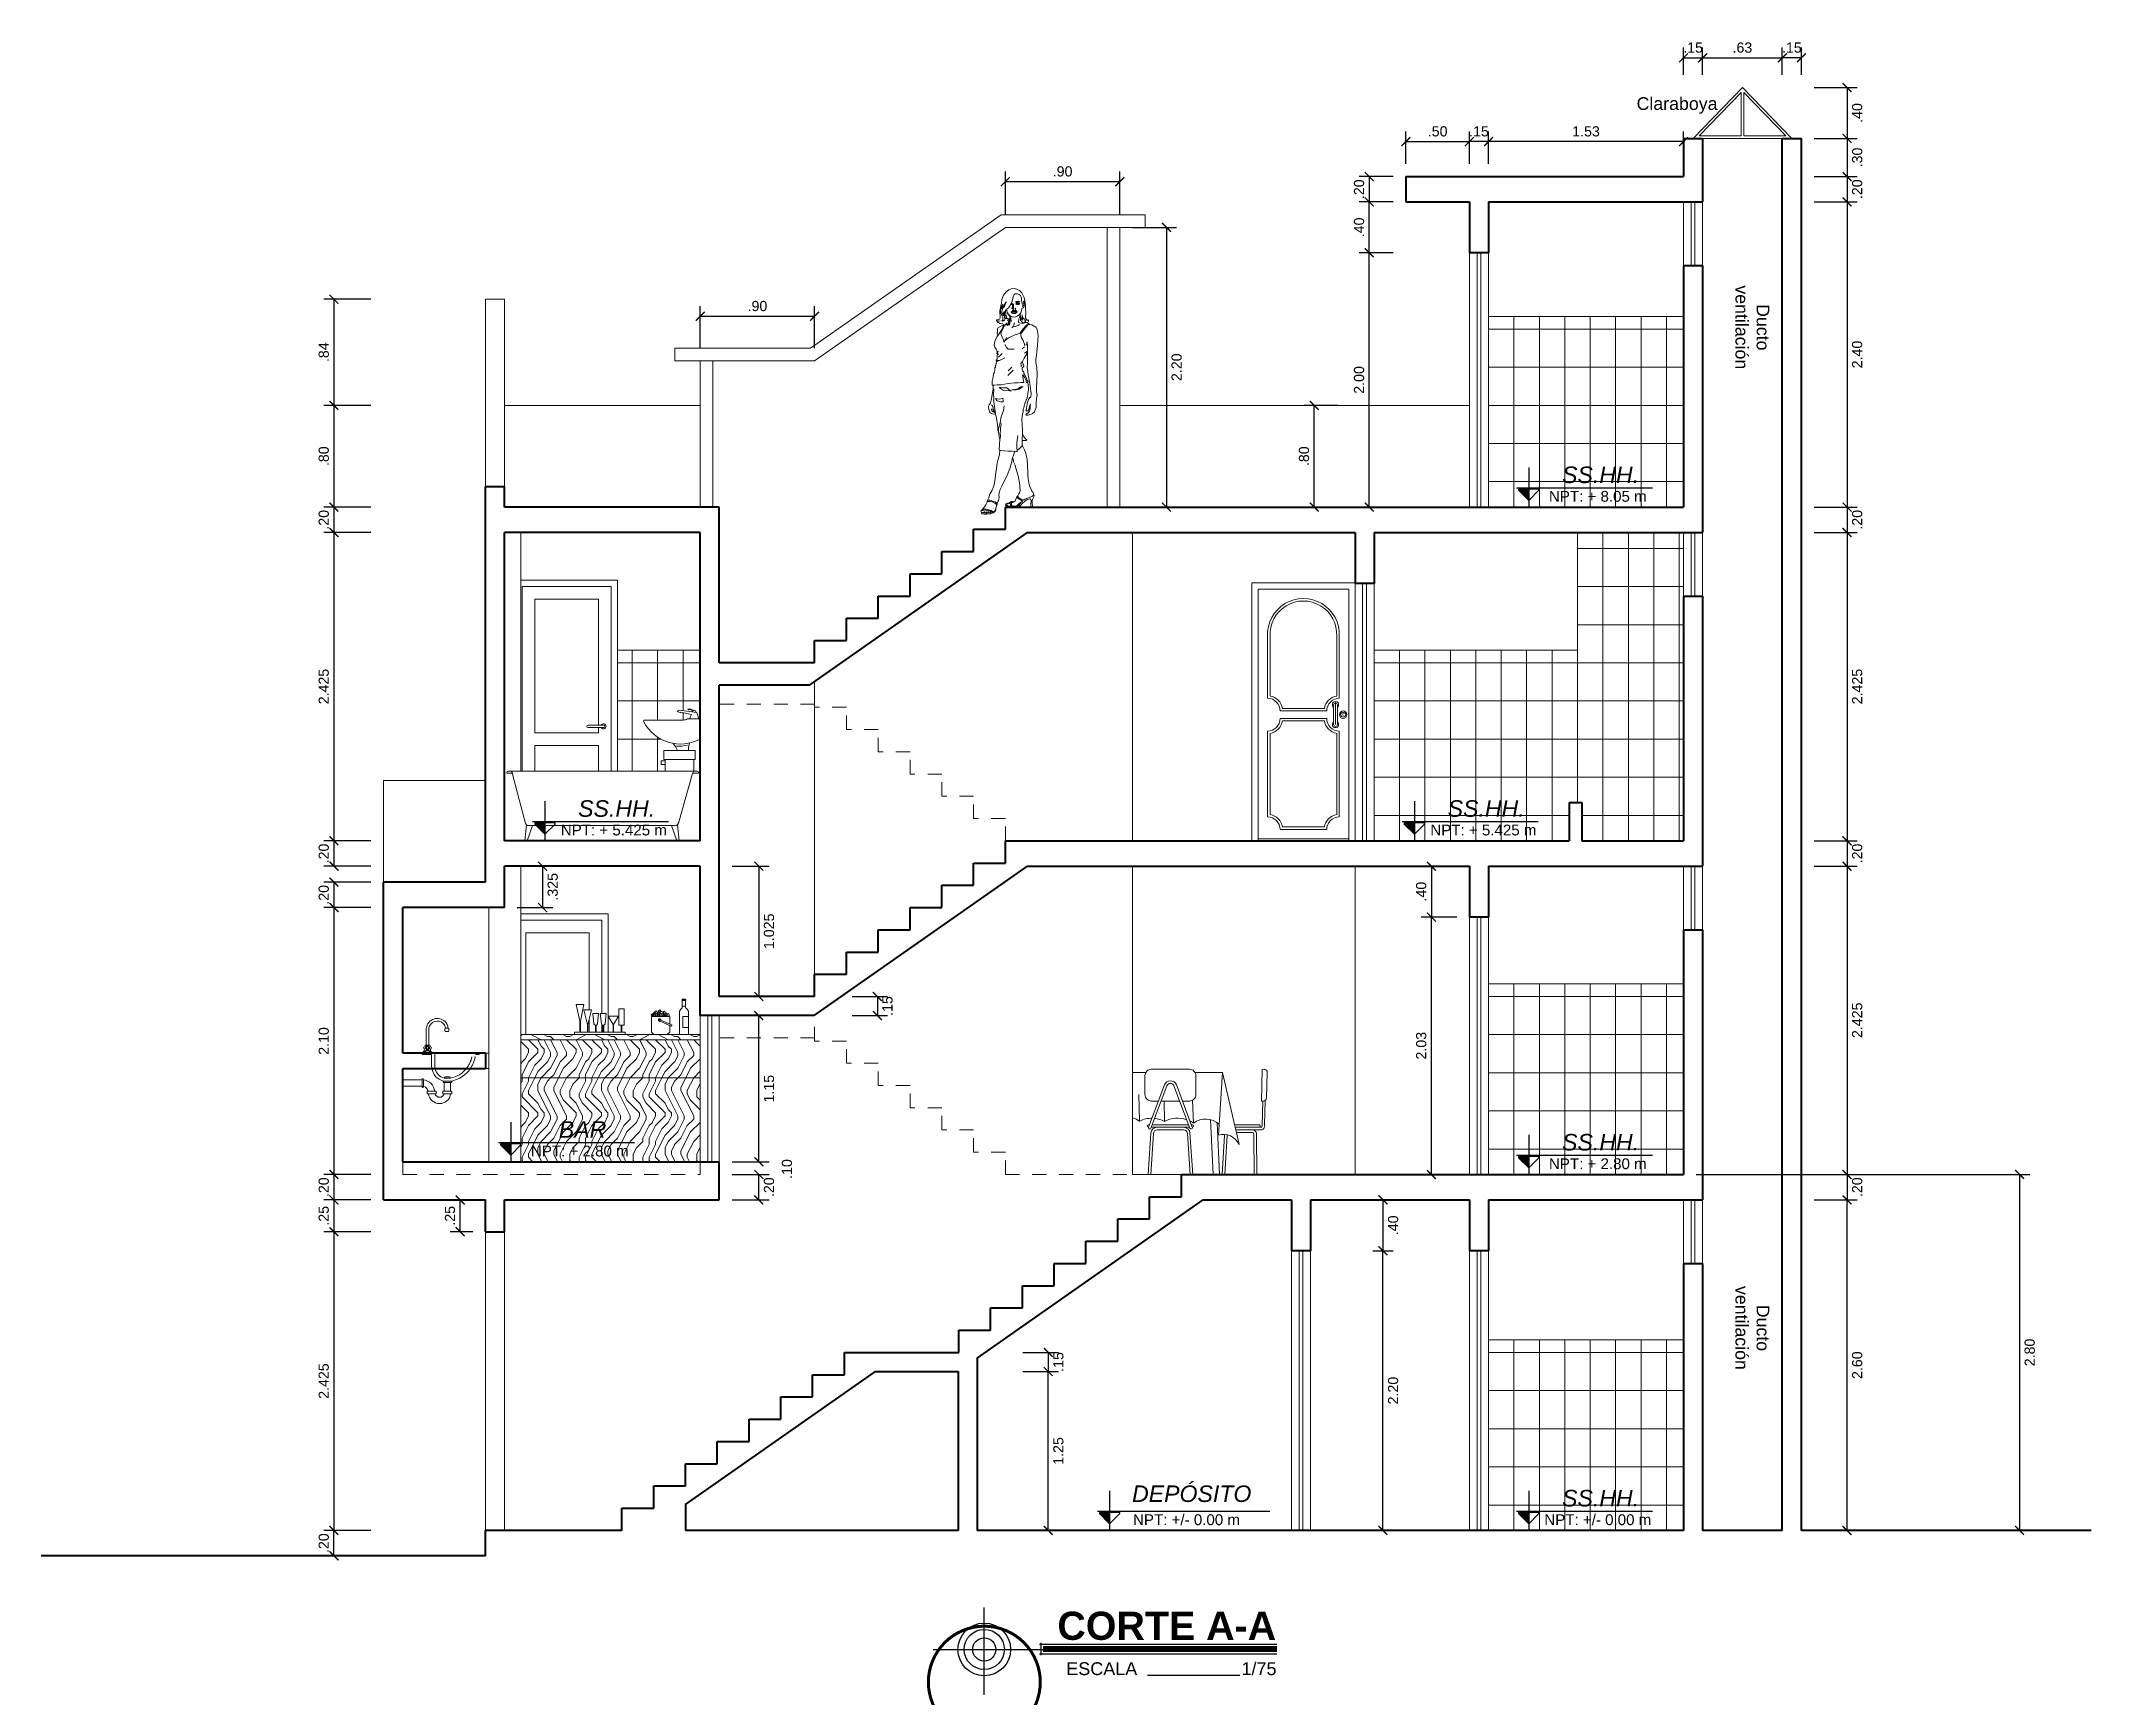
# Model space of a CAD drawing. Header units: millimetres. Extents: x 107 to 277, y 11 to 70.
# Drawn here: x 135.52 to 151.65, y 10.79 to 23.8 of the extents above; entities that cross this region are included whole.
import ezdxf

# ---------------------------------------------------------------- set-up
doc = ezdxf.new("R2010")
doc.units = ezdxf.units.MM
doc.header["$PDMODE"] = 32
doc.linetypes.add('HIDDEN2', pattern=[4.7625, 3.175, -1.5875])
doc.linetypes.add('LÍNEAS_OCULTAS', pattern=[0.375, 0.25, -0.125])
doc.layers.get('0').update_dxf_attribs({"lineweight": 0})
doc.layers.get('Defpoints').update_dxf_attribs({"color": 167, "lineweight": 0})
for name, color, linetype, lineweight in [('253', 253, 'Continuous', 0), ('A-Dims', 22, 'Continuous', 0), ('A-Draw', 2, 'Continuous', 0), ('A-Furniture', 65, 'Continuous', 0), ('A-Hatch', 57, 'Continuous', 0), ('A-Stair', 53, 'Continuous', 0), ('A-Text', 30, 'Continuous', 30), ('A-Wall', 153, 'Continuous', 40), ('A-Window Glass', 111, 'Continuous', 0), ('ARQ-PORTAS', 124, 'Continuous', 0), ('linea fachada', 181, 'Continuous', 40), ('muros bajos', 223, 'HIDDEN2', 18), ('P-SANIT', 43, 'Continuous', 0), ('proyecciones', 33, 'HIDDEN2', 0), ('PROYECCIONES010', 8, 'LÍNEAS_OCULTAS', 0)]:
    doc.layers.add(name, color=color, linetype=linetype, lineweight=lineweight)
doc.styles.add('ejes', font='swissel.ttf')
doc.styles.add('FITO', font='ARIAL.TTF')
doc.dimstyles.new('DIM50', dxfattribs={"dimtxt": 0.08, "dimasz": 0.07, "dimexe": 0.08, "dimexo": 0.1, "dimgap": 0.04, "dimtad": 2, "dimzin": 4, "dimdsep": 46, "dimtxsty": 'ejes', "dimblk": 'ARCHTICK', "dimcen": 0.05, "dimadec": 0, "dimazin": 0, "dimtfac": 1, "dimtix": 1, "dimtmove": 0, "dimatfit": 3, "dimfxl": 0.08, "dimarcsym": 0})
pattern_1 = [(90, (-107.2669, -83.1572), (-0.5, 0.5), [0.025, -0.475]), (90, (-107.3169, -83.5072), (-0.5, 0.5), [0.05, -0.45]), (90, (-107.3419, -83.1822), (-0.5, 0.5), [0.025, -0.475]), (90, (-107.3919, -83.4822), (-0.5, 0.5), [0.025, -0.475]), (90, (-107.4169, -83.1822), (-0.5, 0.5), [0.025, -0.475]), (90, (-107.4419, -83.4572), (-0.5, 0.5), [0.025, -0.475]), (90, (-107.4669, -83.1822), (-0.5, 0.5), [0.025, -0.475]), (90, (-107.5169, -83.4572), (-0.5, 0.5), [0.025, -0.275, 0.025, -0.175]), (90, (-107.5669, -83.4572), (-0.5, 0.5), [0.05, -0.25, 0.025, -0.175]), (90, (-107.6419, -83.4822), (-0.5, 0.5), [0.025, -0.075, 0.025, -0.2, 0.025, -0.15]), (90, (-107.6919, -83.5072), (-0.5, 0.5), [0.025, -0.1, 0.05, -0.325]), (90, (-107.7169, -83.1822), (-0.5, 0.5), [0.025, -0.475]), (90, (-107.7419, -83.5072), (-0.5, 0.5), [0.025, -0.125, 0.025, -0.325]), (135, (-107.26692, -83.5572), (-0.5, 1e-16), [0.0707105, -0.6363963]), (135, (-107.26692, -83.1322), (-0.5, 1e-16), [0.14142135, -0.5656854]), (135, (-107.51692, -83.1322), (-0.5, 1e-16), [0.035355, -0.6717518]), (135, (-107.56692, -83.5572), (-0.5, 1e-16), [0.106066, -0.6010408]), (135, (-107.56692, -83.1322), (-0.5, 1e-16), [0.1767767, -0.5303301]), (135, (-107.64192, -83.1322), (-0.5, 1e-16), [0.106066, -0.6010408]), (45, (-107.69192, -83.2322), (1e-16, 0.5), [0.035355, -0.6717518]), (45, (-107.29192, -83.4072), (1e-16, 0.5), [0.0707105, -0.6363963]), (45, (-107.49192, -83.3822), (1e-16, 0.5), [0.0707105, -0.6363963]), (45, (-107.39192, -83.2322), (1e-16, 0.5), [0.0707105, -0.6363963]), (45, (-107.59192, -83.2572), (1e-16, 0.5), [0.0707105, -0.6363963]), (45, (-107.64192, -83.2322), (1e-16, 0.5), [0.106066, -0.6010408]), (45, (-107.34192, -83.3572), (1e-16, 0.5), [0.106066, -0.6010408]), (45, (-107.36692, -83.2822), (1e-16, 0.5), [0.106066, -0.6010408]), (45, (-107.54192, -83.3572), (1e-16, 0.5), [0.106066, -0.6010408]), (45, (-107.56692, -83.3072), (1e-16, 0.5), [0.106066, -0.6010408]), (116.56505, (-107.36692, -83.5322), (-2e-10, 0.5), [0.0559017, -1.0621323]), (116.56505, (-107.34192, -83.1572), (-2e-10, 0.5), [0.2236068, -0.8944272]), (116.56505, (-107.41692, -83.1572), (-2e-10, 0.5), [0.2236068, -0.8944272]), (116.56505, (-107.46692, -83.1572), (-2e-10, 0.5), [0.223607, -0.335, 0.111805, -0.447622]), (116.56505, (-107.54192, -83.1072), (-2e-10, 0.5), [0.0559017, -1.0621323]), (116.56505, (-107.71692, -83.5572), (-2e-10, 0.5), [0.0559017, -1.0621323]), (116.56505, (-107.71692, -83.1572), (-2e-10, 0.5), [0.1118034, -1.0062306]), (63.43495, (-107.26692, -83.2822), (2e-10, 0.5), [0.1118034, -1.0062306]), (63.43495, (-107.39192, -83.4572), (2e-10, 0.5), [0.1118034, -1.0062306]), (63.43495, (-107.31692, -83.4572), (2e-10, 0.5), [0.0559017, -1.0621306]), (63.43495, (-107.44192, -83.4322), (2e-10, 0.5), [0.1677051, -0.9503289]), (63.43495, (-107.44192, -83.3322), (2e-10, 0.5), [0.1118034, -1.0062306]), (63.43495, (-107.46692, -83.2822), (2e-10, 0.5), [0.1118034, -1.0062306]), (63.43495, (-107.51692, -83.4322), (2e-10, 0.5), [0.0559017, -1.0621306]), (63.43495, (-107.56692, -83.4072), (2e-10, 0.5), [0.0559017, -1.0621306]), (63.43495, (-107.66692, -83.2072), (2e-10, 0.5), [0.0559017, -1.0621306]), (63.43495, (-107.49192, -83.2322), (2e-10, 0.5), [0.0559017, -1.0621306]), (63.43495, (-107.64192, -83.4572), (2e-10, 0.5), [0.1677051, -0.9503289]), (63.43495, (-107.69192, -83.4822), (2e-10, 0.5), [0.1118034, -1.0062306]), (63.43495, (-107.54192, -83.2072), (2e-10, 0.5), [0.0559, -0.5031, 0.0559, -0.503134]), (63.43495, (-107.64192, -83.3572), (2e-10, 0.5), [0.1118034, -1.0062306]), (63.43495, (-107.69192, -83.3322), (2e-10, 0.5), [0.1118034, -1.0062306]), (63.43495, (-107.74192, -83.4822), (2e-10, 0.5), [0.1118034, -1.0062306]), (63.43495, (-107.74192, -83.3322), (2e-10, 0.5), [0.1118034, -1.0062306])]

msp = doc.modelspace()

# ---------------------------------------------------------------- texts
at = {"layer": 'A-Dims', "insert": (141.392, 14.926), "char_height": 0.08, "attachment_point": 5, "rotation": 90, "style": 'ejes'}
msp.add_mtext('.10', dxfattribs=at)
at = {"layer": 'A-Text', "style": 'FITO'}
for s, p in [('ESCALA', (143.589, 10.945)), ('1/75', (144.967, 10.945))]:
    msp.add_text(s, height=0.1013, dxfattribs=at).set_placement(p)
at = {"layer": 'A-Text', "attachment_point": 1}
for s, insert, char_height, width in [('\\pxqc;{\\fArial|b0|i0|c0|p34;Claraboya}', (147.654, 23.357), 0.1, 1.47777), ('\\pxqc;{\\fArial|b0|i1|c0|p34;SS.HH.}', (146.831, 20.452), 0.13, 1.92123), ('\\pxqc;{\\fArial|b0|i0|c0|p34;NPT: + 8.05 m}', (146.809, 20.26), 0.085, 1.92123), ('\\pxqc;{\\fArial|b0|i1|c0|p34;SS.HH.}', (139.092, 17.827), 0.13, 1.92123), ('\\pxqc;{\\fArial|b0|i1|c0|p34;SS.HH.}', (145.931, 17.827), 0.13, 1.92123), ('\\pxqc;{\\fArial|b0|i0|c0|p34;NPT: + 5.425 m}', (139.07, 17.635), 0.085, 1.92123), ('\\pxqc;{\\fArial|b0|i0|c0|p34;NPT: + 5.425 m}', (145.909, 17.635), 0.085, 1.92123), ('\\pxqc;{\\fArial|b0|i1|c0|p34;BAR}', (138.824, 15.302), 0.13, 1.92123), ('\\pxqc;{\\fArial|b0|i1|c0|p34;SS.HH.}', (146.831, 15.202), 0.13, 1.92123), ('\\pxqc;{\\fArial|b0|i0|c0|p34;NPT: + 2.80 m}', (138.802, 15.11), 0.085, 1.92123), ('\\pxqc;{\\fArial|b0|i0|c0|p34;NPT: + 2.80 m}', (146.809, 15.01), 0.085, 1.92123), ('\\pxqc;{\\fArial|b0|i1|c0|p34;DEPÓSITO}', (143.615, 12.437), 0.13, 1.92123), ('\\pxqc;{\\fArial|b0|i1|c0|p34;SS.HH.}', (146.831, 12.402), 0.13, 1.92123), ('\\pxqc;{\\fArial|b0|i0|c0|p34;NPT: +/- 0.00 m}', (143.574, 12.21), 0.085, 1.92123), ('\\pxqc;{\\fArial|b0|i0|c0|p34;NPT: +/- 0.00 m}', (146.809, 12.21), 0.085, 1.92123), ('{\\fArial|b1|i0|c0|p34;CORTE A-A}', (143.519, 11.444), 0.22176, 10.94881)]:
    msp.add_mtext(s, dxfattribs=dict(at, insert=insert, char_height=char_height, width=width))
at = {"layer": 'A-Text', "char_height": 0.1, "width": 1.47777, "attachment_point": 1, "rotation": 270}
for insert in [(149.119, 22.286), (149.119, 14.415)]:
    msp.add_mtext('\\pxqc;{\\fArial|b0|i0|c0|p34;Ducto\\Pventilación}', dxfattribs=dict(at, insert=insert))

# ---------------------------------------------------------------- blocks, each defined once
blk = doc.blocks.new('_ArchTick')
at = {"color": 0, "linetype": 'ByBlock', "const_width": 0.15}
blk.add_lwpolyline([(-0.5, -0.5), (0.5, 0.5)], dxfattribs=at)
blk = doc.blocks.new('*D321')
at = {"layer": 'A-Dims', "color": 0, "lineweight": -2}
for p, q in [((138.12, 12.083), (137.749, 12.083)), ((137.829, 11.883), (137.829, 12.083)), ((138.12, 11.883), (137.749, 11.883))]:
    blk.add_line(p, q, dxfattribs=at)
at = {"layer": 'Defpoints', "color": 0}
for p in [(137.829, 12.083), (138.22, 12.083), (138.22, 11.883)]:
    blk.add_point(p, dxfattribs=at)
at = {"layer": 'A-Dims', "color": 0, "lineweight": -2, "xscale": 0.07, "yscale": 0.07, "zscale": 0.07}
for p, rotation in [((137.829, 12.083), 270), ((137.829, 11.883), 90)]:
    blk.add_blockref('_ArchTick', p, dxfattribs=dict(at, rotation=rotation))
at = {"layer": 'A-Dims', "color": 0, "insert": (137.749, 11.983), "char_height": 0.08, "attachment_point": 5, "rotation": 90, "style": 'ejes'}
blk.add_mtext('.20', dxfattribs=at)
blk = doc.blocks.new('*D322')
at = {"layer": 'A-Dims', "color": 0, "lineweight": -2}
for p, q in [((138.12, 14.433), (137.749, 14.433)), ((137.829, 14.433), (137.829, 12.083)), ((138.12, 12.083), (137.749, 12.083))]:
    blk.add_line(p, q, dxfattribs=at)
at = {"layer": 'Defpoints', "color": 0}
for p in [(138.22, 14.433), (137.829, 12.083), (138.22, 12.083)]:
    blk.add_point(p, dxfattribs=at)
at = {"layer": 'A-Dims', "color": 0, "lineweight": -2, "xscale": 0.07, "yscale": 0.07, "zscale": 0.07}
for p, rotation in [((137.829, 14.433), 90), ((137.829, 12.083), 270)]:
    blk.add_blockref('_ArchTick', p, dxfattribs=dict(at, rotation=rotation))
at = {"layer": 'A-Dims', "color": 0, "insert": (137.749, 13.258), "char_height": 0.08, "attachment_point": 5, "rotation": 90, "style": 'ejes'}
blk.add_mtext('2.425', dxfattribs=at)
blk = doc.blocks.new('*D323')
at = {"layer": 'A-Dims', "color": 0, "lineweight": -2}
for p, q in [((138.12, 14.683), (137.749, 14.683)), ((137.829, 14.683), (137.829, 14.433)), ((138.12, 14.433), (137.749, 14.433))]:
    blk.add_line(p, q, dxfattribs=at)
at = {"layer": 'Defpoints', "color": 0}
for p in [(138.22, 14.683), (137.829, 14.433), (138.22, 14.433)]:
    blk.add_point(p, dxfattribs=at)
at = {"layer": 'A-Dims', "color": 0, "lineweight": -2, "xscale": 0.07, "yscale": 0.07, "zscale": 0.07}
for p, rotation in [((137.829, 14.683), 90), ((137.829, 14.433), 270)]:
    blk.add_blockref('_ArchTick', p, dxfattribs=dict(at, rotation=rotation))
at = {"layer": 'A-Dims', "color": 0, "insert": (137.749, 14.558), "char_height": 0.08, "attachment_point": 5, "rotation": 90, "style": 'ejes'}
blk.add_mtext('.25', dxfattribs=at)
blk = doc.blocks.new('*D324')
at = {"layer": 'A-Dims', "color": 0, "lineweight": -2}
for p, q in [((138.12, 14.883), (137.749, 14.883)), ((137.829, 14.883), (137.829, 14.683)), ((138.12, 14.683), (137.749, 14.683))]:
    blk.add_line(p, q, dxfattribs=at)
at = {"layer": 'Defpoints', "color": 0}
for p in [(138.22, 14.883), (137.829, 14.683), (138.22, 14.683)]:
    blk.add_point(p, dxfattribs=at)
at = {"layer": 'A-Dims', "color": 0, "lineweight": -2, "xscale": 0.07, "yscale": 0.07, "zscale": 0.07}
for p, rotation in [((137.829, 14.883), 270), ((137.829, 14.683), 90)]:
    blk.add_blockref('_ArchTick', p, dxfattribs=dict(at, rotation=rotation))
at = {"layer": 'A-Dims', "color": 0, "insert": (137.749, 14.783), "char_height": 0.08, "attachment_point": 5, "rotation": 90, "style": 'ejes'}
blk.add_mtext('.20', dxfattribs=at)
blk = doc.blocks.new('*D325')
at = {"layer": 'A-Dims', "color": 0, "lineweight": -2}
for p, q in [((138.12, 16.983), (137.749, 16.983)), ((137.829, 16.983), (137.829, 14.883)), ((138.12, 14.883), (137.749, 14.883))]:
    blk.add_line(p, q, dxfattribs=at)
at = {"layer": 'Defpoints', "color": 0}
for p in [(138.22, 16.983), (137.829, 14.883), (138.22, 14.883)]:
    blk.add_point(p, dxfattribs=at)
at = {"layer": 'A-Dims', "color": 0, "lineweight": -2, "xscale": 0.07, "yscale": 0.07, "zscale": 0.07}
for p, rotation in [((137.829, 16.983), 90), ((137.829, 14.883), 270)]:
    blk.add_blockref('_ArchTick', p, dxfattribs=dict(at, rotation=rotation))
at = {"layer": 'A-Dims', "color": 0, "insert": (137.749, 15.933), "char_height": 0.08, "attachment_point": 5, "rotation": 90, "style": 'ejes'}
blk.add_mtext('2.10', dxfattribs=at)
blk = doc.blocks.new('*D326')
at = {"layer": 'A-Dims', "color": 0, "lineweight": -2}
for p, q in [((138.12, 17.183), (137.749, 17.183)), ((137.829, 17.183), (137.829, 16.983)), ((138.12, 16.983), (137.749, 16.983))]:
    blk.add_line(p, q, dxfattribs=at)
at = {"layer": 'Defpoints', "color": 0}
for p in [(138.22, 17.183), (137.829, 16.983), (138.22, 16.983)]:
    blk.add_point(p, dxfattribs=at)
at = {"layer": 'A-Dims', "color": 0, "lineweight": -2, "xscale": 0.07, "yscale": 0.07, "zscale": 0.07}
for p, rotation in [((137.829, 17.183), 270), ((137.829, 16.983), 90)]:
    blk.add_blockref('_ArchTick', p, dxfattribs=dict(at, rotation=rotation))
at = {"layer": 'A-Dims', "color": 0, "insert": (137.749, 17.083), "char_height": 0.08, "attachment_point": 5, "rotation": 90, "style": 'ejes'}
blk.add_mtext('.20', dxfattribs=at)
blk = doc.blocks.new('*D327')
at = {"layer": 'A-Dims', "color": 0, "lineweight": -2}
for p, q in [((138.12, 17.508), (137.749, 17.508)), ((137.829, 17.508), (137.829, 17.308)), ((138.12, 17.308), (137.749, 17.308))]:
    blk.add_line(p, q, dxfattribs=at)
at = {"layer": 'Defpoints', "color": 0}
for p in [(138.22, 17.508), (137.829, 17.308), (138.22, 17.308)]:
    blk.add_point(p, dxfattribs=at)
at = {"layer": 'A-Dims', "color": 0, "lineweight": -2, "xscale": 0.07, "yscale": 0.07, "zscale": 0.07}
for p, rotation in [((137.829, 17.508), 270), ((137.829, 17.308), 90)]:
    blk.add_blockref('_ArchTick', p, dxfattribs=dict(at, rotation=rotation))
at = {"layer": 'A-Dims', "color": 0, "insert": (137.749, 17.408), "char_height": 0.08, "attachment_point": 5, "rotation": 90, "style": 'ejes'}
blk.add_mtext('.20', dxfattribs=at)
blk = doc.blocks.new('*D328')
at = {"layer": 'A-Dims', "color": 0, "lineweight": -2}
for p, q in [((138.12, 19.933), (137.749, 19.933)), ((137.829, 19.933), (137.829, 17.508)), ((138.12, 17.508), (137.749, 17.508))]:
    blk.add_line(p, q, dxfattribs=at)
at = {"layer": 'Defpoints', "color": 0}
for p in [(138.22, 19.933), (137.829, 17.508), (138.22, 17.508)]:
    blk.add_point(p, dxfattribs=at)
at = {"layer": 'A-Dims', "color": 0, "lineweight": -2, "xscale": 0.07, "yscale": 0.07, "zscale": 0.07}
for p, rotation in [((137.829, 19.933), 90), ((137.829, 17.508), 270)]:
    blk.add_blockref('_ArchTick', p, dxfattribs=dict(at, rotation=rotation))
at = {"layer": 'A-Dims', "color": 0, "insert": (137.749, 18.721), "char_height": 0.08, "attachment_point": 5, "rotation": 90, "style": 'ejes'}
blk.add_mtext('2.425', dxfattribs=at)
blk = doc.blocks.new('*D329')
at = {"layer": 'A-Dims', "color": 0, "lineweight": -2}
for p, q in [((138.12, 20.133), (137.749, 20.133)), ((137.829, 20.133), (137.829, 19.933)), ((138.12, 19.933), (137.749, 19.933))]:
    blk.add_line(p, q, dxfattribs=at)
at = {"layer": 'Defpoints', "color": 0}
for p in [(138.22, 20.133), (137.829, 19.933), (138.22, 19.933)]:
    blk.add_point(p, dxfattribs=at)
at = {"layer": 'A-Dims', "color": 0, "lineweight": -2, "xscale": 0.07, "yscale": 0.07, "zscale": 0.07}
for p, rotation in [((137.829, 20.133), 270), ((137.829, 19.933), 90)]:
    blk.add_blockref('_ArchTick', p, dxfattribs=dict(at, rotation=rotation))
at = {"layer": 'A-Dims', "color": 0, "insert": (137.749, 20.033), "char_height": 0.08, "attachment_point": 5, "rotation": 90, "style": 'ejes'}
blk.add_mtext('.20', dxfattribs=at)
blk = doc.blocks.new('*D330')
at = {"layer": 'A-Dims', "color": 0, "lineweight": -2}
for p, q in [((138.12, 20.933), (137.749, 20.933)), ((137.829, 20.933), (137.829, 20.133)), ((138.12, 20.133), (137.749, 20.133))]:
    blk.add_line(p, q, dxfattribs=at)
at = {"layer": 'Defpoints', "color": 0}
for p in [(138.22, 20.933), (137.829, 20.133), (138.22, 20.133)]:
    blk.add_point(p, dxfattribs=at)
at = {"layer": 'A-Dims', "color": 0, "lineweight": -2, "xscale": 0.07, "yscale": 0.07, "zscale": 0.07}
for p, rotation in [((137.829, 20.933), 90), ((137.829, 20.133), 270)]:
    blk.add_blockref('_ArchTick', p, dxfattribs=dict(at, rotation=rotation))
at = {"layer": 'A-Dims', "color": 0, "insert": (137.749, 20.533), "char_height": 0.08, "attachment_point": 5, "rotation": 90, "style": 'ejes'}
blk.add_mtext('.80', dxfattribs=at)
blk = doc.blocks.new('*D331')
at = {"layer": 'A-Dims', "color": 0, "lineweight": -2}
for p, q in [((138.12, 21.768), (137.749, 21.768)), ((137.829, 21.768), (137.829, 20.933)), ((138.12, 20.933), (137.749, 20.933))]:
    blk.add_line(p, q, dxfattribs=at)
at = {"layer": 'Defpoints', "color": 0}
for p in [(138.22, 21.768), (137.829, 20.933), (138.22, 20.933)]:
    blk.add_point(p, dxfattribs=at)
at = {"layer": 'A-Dims', "color": 0, "lineweight": -2, "xscale": 0.07, "yscale": 0.07, "zscale": 0.07}
for p, rotation in [((137.829, 21.768), 90), ((137.829, 20.933), 270)]:
    blk.add_blockref('_ArchTick', p, dxfattribs=dict(at, rotation=rotation))
at = {"layer": 'A-Dims', "color": 0, "insert": (137.749, 21.351), "char_height": 0.08, "attachment_point": 5, "rotation": 90, "style": 'ejes'}
blk.add_mtext('.84', dxfattribs=at)
blk = doc.blocks.new('*D332')
at = {"layer": 'A-Dims', "color": 0, "lineweight": -2}
for p, q in [((144.11, 22.333), (144.457, 22.333)), ((144.377, 22.333), (144.377, 20.133)), ((144.11, 20.133), (144.457, 20.133))]:
    blk.add_line(p, q, dxfattribs=at)
at = {"layer": 'Defpoints', "color": 0}
for p in [(144.01, 22.333), (144.01, 20.133), (144.377, 20.133)]:
    blk.add_point(p, dxfattribs=at)
at = {"layer": 'A-Dims', "color": 0, "lineweight": -2, "xscale": 0.07, "yscale": 0.07, "zscale": 0.07}
for p, rotation in [((144.377, 22.333), 90), ((144.377, 20.133), 270)]:
    blk.add_blockref('_ArchTick', p, dxfattribs=dict(at, rotation=rotation))
at = {"layer": 'A-Dims', "color": 0, "insert": (144.457, 21.233), "char_height": 0.08, "attachment_point": 5, "rotation": 90, "style": 'ejes'}
blk.add_mtext('2.20', dxfattribs=at)
blk = doc.blocks.new('*D333')
at = {"layer": 'A-Dims', "color": 0, "lineweight": -2}
for p, q in [((140.71, 21.383), (140.71, 21.714)), ((140.71, 21.634), (141.61, 21.634)), ((141.61, 21.383), (141.61, 21.714))]:
    blk.add_line(p, q, dxfattribs=at)
at = {"layer": 'Defpoints', "color": 0}
for p in [(141.61, 21.634), (140.71, 21.283), (141.61, 21.283)]:
    blk.add_point(p, dxfattribs=at)
at = {"layer": 'A-Dims', "color": 0, "lineweight": -2, "xscale": 0.07, "yscale": 0.07, "zscale": 0.07, "rotation": 180}
blk.add_blockref('_ArchTick', (140.71, 21.634), dxfattribs=at)
at = {"layer": 'A-Dims', "color": 0, "lineweight": -2, "xscale": 0.07, "yscale": 0.07, "zscale": 0.07}
blk.add_blockref('_ArchTick', (141.61, 21.634), dxfattribs=at)
at = {"layer": 'A-Dims', "color": 0, "insert": (141.16, 21.714), "char_height": 0.08, "attachment_point": 5, "style": 'ejes'}
blk.add_mtext('.90', dxfattribs=at)
blk = doc.blocks.new('*D334')
at = {"layer": 'A-Dims', "color": 0, "lineweight": -2}
for p, q in [((143.11, 22.433), (143.11, 22.773)), ((144.01, 22.433), (144.01, 22.773)), ((143.11, 22.693), (144.01, 22.693))]:
    blk.add_line(p, q, dxfattribs=at)
at = {"layer": 'Defpoints', "color": 0}
for p in [(144.01, 22.693), (143.11, 22.333), (144.01, 22.333)]:
    blk.add_point(p, dxfattribs=at)
at = {"layer": 'A-Dims', "color": 0, "lineweight": -2, "xscale": 0.07, "yscale": 0.07, "zscale": 0.07, "rotation": 180}
blk.add_blockref('_ArchTick', (143.11, 22.693), dxfattribs=at)
at = {"layer": 'A-Dims', "color": 0, "lineweight": -2, "xscale": 0.07, "yscale": 0.07, "zscale": 0.07}
blk.add_blockref('_ArchTick', (144.01, 22.693), dxfattribs=at)
at = {"layer": 'A-Dims', "color": 0, "insert": (143.56, 22.773), "char_height": 0.08, "attachment_point": 5, "style": 'ejes'}
blk.add_mtext('.90', dxfattribs=at)
blk = doc.blocks.new('*D335')
at = {"layer": 'A-Dims', "color": 0, "lineweight": -2}
for p, q in [((146.16, 22.733), (145.892, 22.733)), ((145.972, 22.733), (145.972, 22.533)), ((146.16, 22.533), (145.892, 22.533))]:
    blk.add_line(p, q, dxfattribs=at)
at = {"layer": 'Defpoints', "color": 0}
for p in [(146.26, 22.733), (145.972, 22.533), (146.26, 22.533)]:
    blk.add_point(p, dxfattribs=at)
at = {"layer": 'A-Dims', "color": 0, "lineweight": -2, "xscale": 0.07, "yscale": 0.07, "zscale": 0.07}
for p, rotation in [((145.972, 22.733), 270), ((145.972, 22.533), 90)]:
    blk.add_blockref('_ArchTick', p, dxfattribs=dict(at, rotation=rotation))
at = {"layer": 'A-Dims', "color": 0, "insert": (145.892, 22.633), "char_height": 0.08, "attachment_point": 5, "rotation": 90, "style": 'ejes'}
blk.add_mtext('.20', dxfattribs=at)
blk = doc.blocks.new('*D336')
at = {"layer": 'A-Dims', "color": 0, "lineweight": -2}
for p, q in [((146.16, 22.533), (145.892, 22.533)), ((145.972, 22.133), (145.972, 22.533)), ((146.16, 22.133), (145.892, 22.133))]:
    blk.add_line(p, q, dxfattribs=at)
at = {"layer": 'Defpoints', "color": 0}
for p in [(145.972, 22.533), (146.26, 22.533), (146.26, 22.133)]:
    blk.add_point(p, dxfattribs=at)
at = {"layer": 'A-Dims', "color": 0, "lineweight": -2, "xscale": 0.07, "yscale": 0.07, "zscale": 0.07}
for p, rotation in [((145.972, 22.533), 90), ((145.972, 22.133), 270)]:
    blk.add_blockref('_ArchTick', p, dxfattribs=dict(at, rotation=rotation))
at = {"layer": 'A-Dims', "color": 0, "insert": (145.892, 22.333), "char_height": 0.08, "attachment_point": 5, "rotation": 90, "style": 'ejes'}
blk.add_mtext('.40', dxfattribs=at)
blk = doc.blocks.new('*D337')
at = {"layer": 'A-Dims', "color": 0, "lineweight": -2}
for p, q in [((145.726, 20.933), (145.459, 20.933)), ((145.539, 20.133), (145.539, 20.933)), ((145.726, 20.133), (145.459, 20.133))]:
    blk.add_line(p, q, dxfattribs=at)
at = {"layer": 'Defpoints', "color": 0}
for p in [(145.539, 20.933), (145.826, 20.933), (145.826, 20.133)]:
    blk.add_point(p, dxfattribs=at)
at = {"layer": 'A-Dims', "color": 0, "lineweight": -2, "xscale": 0.07, "yscale": 0.07, "zscale": 0.07}
for p, rotation in [((145.539, 20.933), 90), ((145.539, 20.133), 270)]:
    blk.add_blockref('_ArchTick', p, dxfattribs=dict(at, rotation=rotation))
at = {"layer": 'A-Dims', "color": 0, "insert": (145.459, 20.533), "char_height": 0.08, "attachment_point": 5, "rotation": 90, "style": 'ejes'}
blk.add_mtext('.80', dxfattribs=at)
blk = doc.blocks.new('*D338')
at = {"layer": 'A-Dims', "color": 0, "lineweight": -2}
for p, q in [((146.16, 22.133), (145.892, 22.133)), ((145.972, 20.133), (145.972, 22.133)), ((146.16, 20.133), (145.892, 20.133))]:
    blk.add_line(p, q, dxfattribs=at)
at = {"layer": 'Defpoints', "color": 0}
for p in [(145.972, 22.133), (146.26, 22.133), (146.26, 20.133)]:
    blk.add_point(p, dxfattribs=at)
at = {"layer": 'A-Dims', "color": 0, "lineweight": -2, "xscale": 0.07, "yscale": 0.07, "zscale": 0.07}
for p, rotation in [((145.972, 22.133), 90), ((145.972, 20.133), 270)]:
    blk.add_blockref('_ArchTick', p, dxfattribs=dict(at, rotation=rotation))
at = {"layer": 'A-Dims', "color": 0, "insert": (145.892, 21.133), "char_height": 0.08, "attachment_point": 5, "rotation": 90, "style": 'ejes'}
blk.add_mtext('2.00', dxfattribs=at)
blk = doc.blocks.new('*D339')
at = {"layer": 'A-Dims', "color": 0, "lineweight": -2}
for p, q in [((146.26, 22.833), (146.26, 23.088)), ((146.76, 22.833), (146.76, 23.088)), ((146.26, 23.008), (146.76, 23.008))]:
    blk.add_line(p, q, dxfattribs=at)
at = {"layer": 'Defpoints', "color": 0}
for p in [(146.76, 23.008), (146.26, 22.733), (146.76, 22.733)]:
    blk.add_point(p, dxfattribs=at)
at = {"layer": 'A-Dims', "color": 0, "lineweight": -2, "xscale": 0.07, "yscale": 0.07, "zscale": 0.07, "rotation": 180}
blk.add_blockref('_ArchTick', (146.26, 23.008), dxfattribs=at)
at = {"layer": 'A-Dims', "color": 0, "lineweight": -2, "xscale": 0.07, "yscale": 0.07, "zscale": 0.07}
blk.add_blockref('_ArchTick', (146.76, 23.008), dxfattribs=at)
at = {"layer": 'A-Dims', "color": 0, "insert": (146.51, 23.088), "char_height": 0.08, "attachment_point": 5, "style": 'ejes'}
blk.add_mtext('.50', dxfattribs=at)
blk = doc.blocks.new('*D340')
at = {"layer": 'A-Dims', "color": 0, "lineweight": -2}
for p, q in [((146.76, 22.833), (146.76, 23.088)), ((146.91, 22.833), (146.91, 23.088)), ((146.91, 23.008), (146.76, 23.008))]:
    blk.add_line(p, q, dxfattribs=at)
at = {"layer": 'Defpoints', "color": 0}
for p in [(146.76, 23.008), (146.76, 22.733), (146.91, 22.733)]:
    blk.add_point(p, dxfattribs=at)
at = {"layer": 'A-Dims', "color": 0, "lineweight": -2, "xscale": 0.07, "yscale": 0.07, "zscale": 0.07}
blk.add_blockref('_ArchTick', (146.76, 23.008), dxfattribs=at)
at = {"layer": 'A-Dims', "color": 0, "lineweight": -2, "xscale": 0.07, "yscale": 0.07, "zscale": 0.07, "rotation": 180}
blk.add_blockref('_ArchTick', (146.91, 23.008), dxfattribs=at)
at = {"layer": 'A-Dims', "color": 0, "insert": (146.835, 23.088), "char_height": 0.08, "attachment_point": 5, "style": 'ejes'}
blk.add_mtext('.15', dxfattribs=at)
blk = doc.blocks.new('*D341')
at = {"layer": 'A-Dims', "color": 0, "lineweight": -2}
for p, q in [((146.91, 22.833), (146.91, 23.088)), ((148.444, 22.833), (148.444, 23.088)), ((148.444, 23.008), (146.91, 23.008))]:
    blk.add_line(p, q, dxfattribs=at)
at = {"layer": 'Defpoints', "color": 0}
for p in [(146.91, 23.008), (146.91, 22.733), (148.444, 22.733)]:
    blk.add_point(p, dxfattribs=at)
at = {"layer": 'A-Dims', "color": 0, "lineweight": -2, "xscale": 0.07, "yscale": 0.07, "zscale": 0.07, "rotation": 180}
blk.add_blockref('_ArchTick', (146.91, 23.008), dxfattribs=at)
at = {"layer": 'A-Dims', "color": 0, "lineweight": -2, "xscale": 0.07, "yscale": 0.07, "zscale": 0.07}
blk.add_blockref('_ArchTick', (148.444, 23.008), dxfattribs=at)
at = {"layer": 'A-Dims', "color": 0, "insert": (147.677, 23.088), "char_height": 0.08, "attachment_point": 5, "style": 'ejes'}
blk.add_mtext('1.53', dxfattribs=at)
blk = doc.blocks.new('*D342')
at = {"layer": 'A-Dims', "color": 0, "lineweight": -2}
for p, q in [((145.999, 14.683), (146.16, 14.683)), ((146.08, 14.683), (146.08, 14.283)), ((145.999, 14.283), (146.16, 14.283))]:
    blk.add_line(p, q, dxfattribs=at)
at = {"layer": 'Defpoints', "color": 0}
for p in [(145.899, 14.683), (145.899, 14.283), (146.08, 14.283)]:
    blk.add_point(p, dxfattribs=at)
at = {"layer": 'A-Dims', "color": 0, "lineweight": -2, "xscale": 0.07, "yscale": 0.07, "zscale": 0.07}
for p, rotation in [((146.08, 14.683), 90), ((146.08, 14.283), 270)]:
    blk.add_blockref('_ArchTick', p, dxfattribs=dict(at, rotation=rotation))
at = {"layer": 'A-Dims', "color": 0, "insert": (146.16, 14.483), "char_height": 0.08, "attachment_point": 5, "rotation": 90, "style": 'ejes'}
blk.add_mtext('.40', dxfattribs=at)
blk = doc.blocks.new('*D343')
at = {"layer": 'A-Dims', "color": 0, "lineweight": -2}
for p, q in [((145.999, 14.283), (146.16, 14.283)), ((146.08, 12.083), (146.08, 14.283)), ((145.999, 12.083), (146.16, 12.083))]:
    blk.add_line(p, q, dxfattribs=at)
at = {"layer": 'Defpoints', "color": 0}
for p in [(145.899, 14.283), (146.08, 14.283), (145.899, 12.083)]:
    blk.add_point(p, dxfattribs=at)
at = {"layer": 'A-Dims', "color": 0, "lineweight": -2, "xscale": 0.07, "yscale": 0.07, "zscale": 0.07}
for p, rotation in [((146.08, 14.283), 90), ((146.08, 12.083), 270)]:
    blk.add_blockref('_ArchTick', p, dxfattribs=dict(at, rotation=rotation))
at = {"layer": 'A-Dims', "color": 0, "insert": (146.16, 13.183), "char_height": 0.08, "attachment_point": 5, "rotation": 90, "style": 'ejes'}
blk.add_mtext('2.20', dxfattribs=at)
blk = doc.blocks.new('*D344')
at = {"layer": 'A-Dims', "color": 0, "lineweight": -2}
for p, q in [((143.248, 13.483), (143.527, 13.483)), ((143.447, 13.483), (143.447, 13.333)), ((143.248, 13.333), (143.527, 13.333))]:
    blk.add_line(p, q, dxfattribs=at)
at = {"layer": 'Defpoints', "color": 0}
for p in [(143.148, 13.483), (143.148, 13.333), (143.447, 13.333)]:
    blk.add_point(p, dxfattribs=at)
at = {"layer": 'A-Dims', "color": 0, "lineweight": -2, "xscale": 0.07, "yscale": 0.07, "zscale": 0.07}
for p, rotation in [((143.447, 13.483), 270), ((143.447, 13.333), 90)]:
    blk.add_blockref('_ArchTick', p, dxfattribs=dict(at, rotation=rotation))
at = {"layer": 'A-Dims', "color": 0, "insert": (143.527, 13.408), "char_height": 0.08, "attachment_point": 5, "rotation": 90, "style": 'ejes'}
blk.add_mtext('.15', dxfattribs=at)
blk = doc.blocks.new('*D345')
at = {"layer": 'A-Dims', "color": 0, "lineweight": -2}
for p, q in [((143.248, 13.333), (143.527, 13.333)), ((143.447, 12.083), (143.447, 13.333)), ((143.248, 12.083), (143.527, 12.083))]:
    blk.add_line(p, q, dxfattribs=at)
at = {"layer": 'Defpoints', "color": 0}
for p in [(143.148, 13.333), (143.447, 13.333), (143.148, 12.083)]:
    blk.add_point(p, dxfattribs=at)
at = {"layer": 'A-Dims', "color": 0, "lineweight": -2, "xscale": 0.07, "yscale": 0.07, "zscale": 0.07}
for p, rotation in [((143.447, 13.333), 90), ((143.447, 12.083), 270)]:
    blk.add_blockref('_ArchTick', p, dxfattribs=dict(at, rotation=rotation))
at = {"layer": 'A-Dims', "color": 0, "insert": (143.527, 12.708), "char_height": 0.08, "attachment_point": 5, "rotation": 90, "style": 'ejes'}
blk.add_mtext('1.25', dxfattribs=at)
blk = doc.blocks.new('*D346')
at = {"layer": 'A-Dims', "color": 0, "lineweight": -2}
for p, q in [((140.96, 16.133), (141.251, 16.133)), ((141.171, 14.983), (141.171, 16.133)), ((140.96, 14.983), (141.251, 14.983))]:
    blk.add_line(p, q, dxfattribs=at)
at = {"layer": 'Defpoints', "color": 0}
for p in [(140.86, 16.133), (141.171, 16.133), (140.86, 14.983)]:
    blk.add_point(p, dxfattribs=at)
at = {"layer": 'A-Dims', "color": 0, "lineweight": -2, "xscale": 0.07, "yscale": 0.07, "zscale": 0.07}
for p, rotation in [((141.171, 16.133), 90), ((141.171, 14.983), 270)]:
    blk.add_blockref('_ArchTick', p, dxfattribs=dict(at, rotation=rotation))
at = {"layer": 'A-Dims', "color": 0, "insert": (141.251, 15.558), "char_height": 0.08, "attachment_point": 5, "rotation": 90, "style": 'ejes'}
blk.add_mtext('1.15', dxfattribs=at)
blk = doc.blocks.new('*D347')
at = {"layer": 'A-Dims', "color": 0, "lineweight": -2}
for p, q in [((140.96, 17.308), (141.251, 17.308)), ((141.171, 17.308), (141.171, 16.283)), ((140.96, 16.283), (141.251, 16.283))]:
    blk.add_line(p, q, dxfattribs=at)
at = {"layer": 'Defpoints', "color": 0}
for p in [(140.86, 17.308), (140.86, 16.283), (141.171, 16.283)]:
    blk.add_point(p, dxfattribs=at)
at = {"layer": 'A-Dims', "color": 0, "lineweight": -2, "xscale": 0.07, "yscale": 0.07, "zscale": 0.07}
for p, rotation in [((141.171, 17.308), 90), ((141.171, 16.283), 270)]:
    blk.add_blockref('_ArchTick', p, dxfattribs=dict(at, rotation=rotation))
at = {"layer": 'A-Dims', "color": 0, "insert": (141.251, 16.796), "char_height": 0.08, "attachment_point": 5, "rotation": 90, "style": 'ejes'}
blk.add_mtext('1.025', dxfattribs=at)
blk = doc.blocks.new('*D348')
at = {"layer": 'A-Dims', "color": 0, "lineweight": -2}
for p, q in [((139.271, 17.308), (139.55, 17.308)), ((139.47, 17.308), (139.47, 16.983)), ((139.271, 16.983), (139.55, 16.983))]:
    blk.add_line(p, q, dxfattribs=at)
at = {"layer": 'Defpoints', "color": 0}
for p in [(139.171, 17.308), (139.171, 16.983), (139.47, 16.983)]:
    blk.add_point(p, dxfattribs=at)
at = {"layer": 'A-Dims', "color": 0, "lineweight": -2, "xscale": 0.07, "yscale": 0.07, "zscale": 0.07}
for p, rotation in [((139.47, 17.308), 90), ((139.47, 16.983), 270)]:
    blk.add_blockref('_ArchTick', p, dxfattribs=dict(at, rotation=rotation))
at = {"layer": 'A-Dims', "color": 0, "insert": (139.55, 17.146), "char_height": 0.08, "attachment_point": 5, "rotation": 90, "style": 'ejes'}
blk.add_mtext('.325', dxfattribs=at)
blk = doc.blocks.new('*D349')
at = {"layer": 'A-Dims', "color": 0, "lineweight": -2}
for p, q in [((146.66, 17.308), (146.381, 17.308)), ((146.461, 17.308), (146.461, 16.908)), ((146.66, 16.908), (146.381, 16.908))]:
    blk.add_line(p, q, dxfattribs=at)
at = {"layer": 'Defpoints', "color": 0}
for p in [(146.76, 17.308), (146.461, 16.908), (146.76, 16.908)]:
    blk.add_point(p, dxfattribs=at)
at = {"layer": 'A-Dims', "color": 0, "lineweight": -2, "xscale": 0.07, "yscale": 0.07, "zscale": 0.07}
for p, rotation in [((146.461, 17.308), 90), ((146.461, 16.908), 270)]:
    blk.add_blockref('_ArchTick', p, dxfattribs=dict(at, rotation=rotation))
at = {"layer": 'A-Dims', "color": 0, "insert": (146.381, 17.108), "char_height": 0.08, "attachment_point": 5, "rotation": 90, "style": 'ejes'}
blk.add_mtext('.40', dxfattribs=at)
blk = doc.blocks.new('*D350')
at = {"layer": 'A-Dims', "color": 0, "lineweight": -2}
for p, q in [((146.66, 16.908), (146.381, 16.908)), ((146.461, 14.883), (146.461, 16.908)), ((146.66, 14.883), (146.381, 14.883))]:
    blk.add_line(p, q, dxfattribs=at)
at = {"layer": 'Defpoints', "color": 0}
for p in [(146.461, 16.908), (146.76, 16.908), (146.76, 14.883)]:
    blk.add_point(p, dxfattribs=at)
at = {"layer": 'A-Dims', "color": 0, "lineweight": -2, "xscale": 0.07, "yscale": 0.07, "zscale": 0.07}
for p, rotation in [((146.461, 16.908), 90), ((146.461, 14.883), 270)]:
    blk.add_blockref('_ArchTick', p, dxfattribs=dict(at, rotation=rotation))
at = {"layer": 'A-Dims', "color": 0, "insert": (146.381, 15.896), "char_height": 0.08, "attachment_point": 5, "rotation": 90, "style": 'ejes'}
blk.add_mtext('2.03', dxfattribs=at)
blk = doc.blocks.new('*D351')
at = {"layer": 'A-Dims', "color": 0, "lineweight": -2}
for p, q in [((149.221, 23.533), (149.221, 23.747)), ((149.371, 23.533), (149.371, 23.747)), ((149.371, 23.667), (149.221, 23.667))]:
    blk.add_line(p, q, dxfattribs=at)
at = {"layer": 'Defpoints', "color": 0}
for p in [(149.221, 23.667), (149.221, 23.433), (149.371, 23.433)]:
    blk.add_point(p, dxfattribs=at)
at = {"layer": 'A-Dims', "color": 0, "lineweight": -2, "xscale": 0.07, "yscale": 0.07, "zscale": 0.07}
blk.add_blockref('_ArchTick', (149.221, 23.667), dxfattribs=at)
at = {"layer": 'A-Dims', "color": 0, "lineweight": -2, "xscale": 0.07, "yscale": 0.07, "zscale": 0.07, "rotation": 180}
blk.add_blockref('_ArchTick', (149.371, 23.667), dxfattribs=at)
at = {"layer": 'A-Dims', "color": 0, "insert": (149.296, 23.747), "char_height": 0.08, "attachment_point": 5, "style": 'ejes'}
blk.add_mtext('.15', dxfattribs=at)
blk = doc.blocks.new('*D352')
at = {"layer": 'A-Dims', "color": 0, "lineweight": -2}
for p, q in [((148.594, 23.533), (148.594, 23.747)), ((149.221, 23.533), (149.221, 23.747)), ((148.594, 23.667), (149.221, 23.667))]:
    blk.add_line(p, q, dxfattribs=at)
at = {"layer": 'Defpoints', "color": 0}
for p in [(149.221, 23.667), (148.594, 23.433), (149.221, 23.433)]:
    blk.add_point(p, dxfattribs=at)
at = {"layer": 'A-Dims', "color": 0, "lineweight": -2, "xscale": 0.07, "yscale": 0.07, "zscale": 0.07, "rotation": 180}
blk.add_blockref('_ArchTick', (148.594, 23.667), dxfattribs=at)
at = {"layer": 'A-Dims', "color": 0, "lineweight": -2, "xscale": 0.07, "yscale": 0.07, "zscale": 0.07}
blk.add_blockref('_ArchTick', (149.221, 23.667), dxfattribs=at)
at = {"layer": 'A-Dims', "color": 0, "insert": (148.907, 23.747), "char_height": 0.08, "attachment_point": 5, "style": 'ejes'}
blk.add_mtext('.63', dxfattribs=at)
blk = doc.blocks.new('*D353')
at = {"layer": 'A-Dims', "color": 0, "lineweight": -2}
for p, q in [((148.444, 23.533), (148.444, 23.747)), ((148.594, 23.533), (148.594, 23.747)), ((148.444, 23.667), (148.594, 23.667))]:
    blk.add_line(p, q, dxfattribs=at)
at = {"layer": 'Defpoints', "color": 0}
for p in [(148.594, 23.667), (148.444, 23.433), (148.594, 23.433)]:
    blk.add_point(p, dxfattribs=at)
at = {"layer": 'A-Dims', "color": 0, "lineweight": -2, "xscale": 0.07, "yscale": 0.07, "zscale": 0.07}
blk.add_blockref('_ArchTick', (148.444, 23.667), dxfattribs=at)
at = {"layer": 'A-Dims', "color": 0, "lineweight": -2, "xscale": 0.07, "yscale": 0.07, "zscale": 0.07, "rotation": 180}
blk.add_blockref('_ArchTick', (148.594, 23.667), dxfattribs=at)
at = {"layer": 'A-Dims', "color": 0, "insert": (148.519, 23.747), "char_height": 0.08, "attachment_point": 5, "style": 'ejes'}
blk.add_mtext('.15', dxfattribs=at)
blk = doc.blocks.new('Garrafa')
at = {"color": 8}
for p, q in [((-0.129, 0.047), (-0.129, 0.022)), ((-0.048, 0.07), (-0.048, 0.027)), ((-0.048, 0.027), (0.04, 0.027)), ((0.04, 0.07), (0.04, 0.028))]:
    blk.add_line(p, q, dxfattribs=at)
for points in [[(-0.182, 0.022), (-0.183, 0.022, -0.414214), (-0.185, 0.024), (-0.185, 0.046, -0.414214), (-0.183, 0.047), (-0.182, 0.047)], [(-0.174, 0.047), (-0.115, 0.047, -0.15287), (-0.09, 0.07), (0.09, 0.07, -0.414214), (0.095, 0.065), (0.095, 0.005, -0.414214), (0.09, 0), (-0.09, 0, -0.15287), (-0.115, 0.022), (-0.174, 0.022)]]:
    blk.add_lwpolyline(points, format="xyb", dxfattribs=at)
blk.add_lwpolyline([(-0.182, 0.022), (-0.182, 0.048, -0.414214), (-0.182, 0.049), (-0.175, 0.049, -0.414214), (-0.174, 0.048), (-0.174, 0.022, -0.414214), (-0.175, 0.021), (-0.182, 0.021, -0.414214)], format="xyb", close=True, dxfattribs=at)
blk.add_arc((0.04, 0.028), 0.0005, 270, 0, dxfattribs=at)
blk = doc.blocks.new('A$C5F8158DF')
at = {"layer": 'ARQ-PORTAS'}
for p, q in [((0, 2.05), (0.82, 2.05)), ((0, 2.05), (0, 0)), ((0.05, 2), (0.77, 2)), ((0.05, 0), (0.05, 2)), ((0.05, 2), (0.05, 0.015)), ((0.77, 2), (0.77, 0)), ((0.82, 2.05), (0.82, 0)), ((0.125, 1.625), (0.125, 1.132)), ((0.145, 1.625), (0.145, 1.151)), ((0.675, 1.151), (0.675, 1.625)), ((0.695, 1.132), (0.695, 1.625)), ((0.14, 0.924), (0.14, 1.08)), ((0.155, 0.924), (0.155, 1.095)), ((0.17, 0.924), (0.17, 1.08)), ((0.595, 1.032), (0.225, 1.032)), ((0.577, 1.052), (0.243, 1.052)), ((0.125, 0.872), (0.125, 0.19)), ((0.145, 0.854), (0.145, 0.208)), ((0.595, 0.972), (0.225, 0.972)), ((0.577, 0.952), (0.243, 0.952)), ((0.675, 0.208), (0.675, 0.854)), ((0.695, 0.19), (0.695, 0.872)), ((0.77, 0.015), (0.05, 0.015)), ((0.595, 0.09), (0.225, 0.09)), ((0.577, 0.11), (0.243, 0.11)), ((0.05, 0), (0, 0)), ((0.77, 0), (0.05, 0)), ((0.77, 0), (0.82, 0))]:
    blk.add_line(p, q, dxfattribs=at)
at = {"layer": 'ARQ-PORTAS', "const_width": 0.005}
blk.add_lwpolyline([(0.093, 1.018), (0.093, 1.012), (0.097, 1.008), (0.097, 1.002), (0.095, 1), (0.095, 0.997), (0.094, 0.993), (0.095, 0.991), (0.096, 0.989)], dxfattribs=at)
at = {"layer": 'ARQ-PORTAS'}
for radius in [0.03, 0.02]:
    blk.add_circle((0.094, 1.002), radius, dxfattribs=at)
for centre, radius, start, end in [((0.41, 1.64), 0.285, 357.0624, 182.9376), ((0.41, 1.64), 0.265, 356.8469, 183.1531), ((0.125, 1.032), 0.12, 9.5941, 80.4059), ((0.695, 1.032), 0.12, 99.5941, 170.4059), ((0.125, 1.032), 0.1, 0, 90), ((0.155, 1.08), 0.025, 306.8699, 233.1301), ((0.155, 1.08), 0.015, 0, 180), ((0.695, 1.032), 0.1, 90, 180), ((0.125, 0.972), 0.1, 270, 0), ((0.155, 0.924), 0.025, 126.8699, 53.1301), ((0.155, 0.924), 0.015, 180, 0), ((0.125, 0.972), 0.12, 279.5941, 350.4059), ((0.695, 0.972), 0.12, 189.5941, 260.4059), ((0.695, 0.972), 0.1, 180, 270), ((0.125, 0.09), 0.1, 0, 90), ((0.125, 0.09), 0.12, 9.5941, 80.4059), ((0.695, 0.09), 0.12, 99.5941, 170.4059), ((0.695, 0.09), 0.1, 90, 180)]:
    blk.add_arc(centre, radius, start, end, dxfattribs=at)
blk = doc.blocks.new('*D354')
at = {"layer": 'A-Dims', "color": 0, "lineweight": -2}
for p, q in [((140.96, 14.883), (141.251, 14.883)), ((141.171, 14.683), (141.171, 14.883)), ((140.96, 14.683), (141.251, 14.683))]:
    blk.add_line(p, q, dxfattribs=at)
at = {"layer": 'Defpoints', "color": 0}
for p in [(140.86, 14.883), (141.171, 14.883), (140.86, 14.683)]:
    blk.add_point(p, dxfattribs=at)
at = {"layer": 'A-Dims', "color": 0, "lineweight": -2, "xscale": 0.07, "yscale": 0.07, "zscale": 0.07}
for p, rotation in [((141.171, 14.883), 270), ((141.171, 14.683), 90)]:
    blk.add_blockref('_ArchTick', p, dxfattribs=dict(at, rotation=rotation))
at = {"layer": 'A-Dims', "color": 0, "insert": (141.251, 14.783), "char_height": 0.08, "attachment_point": 5, "rotation": 90, "style": 'ejes'}
blk.add_mtext('.20', dxfattribs=at)
blk = doc.blocks.new('*D355')
at = {"layer": 'A-Dims', "color": 0, "lineweight": -2}
for p, q in [((141.905, 16.283), (142.183, 16.283)), ((141.905, 16.133), (142.183, 16.133)), ((142.103, 16.283), (142.103, 16.133))]:
    blk.add_line(p, q, dxfattribs=at)
at = {"layer": 'Defpoints', "color": 0}
for p in [(141.805, 16.283), (141.805, 16.133), (142.103, 16.133)]:
    blk.add_point(p, dxfattribs=at)
at = {"layer": 'A-Dims', "color": 0, "lineweight": -2, "xscale": 0.07, "yscale": 0.07, "zscale": 0.07}
for p, rotation in [((142.103, 16.283), 270), ((142.103, 16.133), 90)]:
    blk.add_blockref('_ArchTick', p, dxfattribs=dict(at, rotation=rotation))
at = {"layer": 'A-Dims', "color": 0, "insert": (142.183, 16.208), "char_height": 0.08, "attachment_point": 5, "rotation": 90, "style": 'ejes'}
blk.add_mtext('.15', dxfattribs=at)
blk = doc.blocks.new('*D356')
at = {"layer": 'A-Dims', "color": 0, "lineweight": -2}
for p, q in [((149.471, 14.683), (149.81, 14.683)), ((149.73, 12.083), (149.73, 14.683)), ((149.471, 12.083), (149.81, 12.083))]:
    blk.add_line(p, q, dxfattribs=at)
at = {"layer": 'Defpoints', "color": 0}
for p in [(149.371, 14.683), (149.73, 14.683), (149.371, 12.083)]:
    blk.add_point(p, dxfattribs=at)
at = {"layer": 'A-Dims', "color": 0, "lineweight": -2, "xscale": 0.07, "yscale": 0.07, "zscale": 0.07}
for p, rotation in [((149.73, 14.683), 90), ((149.73, 12.083), 270)]:
    blk.add_blockref('_ArchTick', p, dxfattribs=dict(at, rotation=rotation))
at = {"layer": 'A-Dims', "color": 0, "insert": (149.81, 13.383), "char_height": 0.08, "attachment_point": 5, "rotation": 90, "style": 'ejes'}
blk.add_mtext('2.60', dxfattribs=at)
blk = doc.blocks.new('*D357')
at = {"layer": 'A-Dims', "color": 0, "lineweight": -2}
for p, q in [((149.471, 14.883), (149.81, 14.883)), ((149.73, 14.883), (149.73, 14.683)), ((149.471, 14.683), (149.81, 14.683))]:
    blk.add_line(p, q, dxfattribs=at)
at = {"layer": 'Defpoints', "color": 0}
for p in [(149.371, 14.883), (149.371, 14.683), (149.73, 14.683)]:
    blk.add_point(p, dxfattribs=at)
at = {"layer": 'A-Dims', "color": 0, "lineweight": -2, "xscale": 0.07, "yscale": 0.07, "zscale": 0.07}
for p, rotation in [((149.73, 14.883), 270), ((149.73, 14.683), 90)]:
    blk.add_blockref('_ArchTick', p, dxfattribs=dict(at, rotation=rotation))
at = {"layer": 'A-Dims', "color": 0, "insert": (149.81, 14.783), "char_height": 0.08, "attachment_point": 5, "rotation": 90, "style": 'ejes'}
blk.add_mtext('.20', dxfattribs=at)
blk = doc.blocks.new('*D358')
at = {"layer": 'A-Dims', "color": 0, "lineweight": -2}
for p, q in [((149.471, 17.308), (149.81, 17.308)), ((149.73, 17.308), (149.73, 14.883)), ((149.471, 14.883), (149.81, 14.883))]:
    blk.add_line(p, q, dxfattribs=at)
at = {"layer": 'Defpoints', "color": 0}
for p in [(149.371, 17.308), (149.371, 14.883), (149.73, 14.883)]:
    blk.add_point(p, dxfattribs=at)
at = {"layer": 'A-Dims', "color": 0, "lineweight": -2, "xscale": 0.07, "yscale": 0.07, "zscale": 0.07}
for p, rotation in [((149.73, 17.308), 90), ((149.73, 14.883), 270)]:
    blk.add_blockref('_ArchTick', p, dxfattribs=dict(at, rotation=rotation))
at = {"layer": 'A-Dims', "color": 0, "insert": (149.81, 16.096), "char_height": 0.08, "attachment_point": 5, "rotation": 90, "style": 'ejes'}
blk.add_mtext('2.425', dxfattribs=at)
blk = doc.blocks.new('*D359')
at = {"layer": 'A-Dims', "color": 0, "lineweight": -2}
for p, q in [((149.471, 17.508), (149.81, 17.508)), ((149.73, 17.508), (149.73, 17.308)), ((149.471, 17.308), (149.81, 17.308))]:
    blk.add_line(p, q, dxfattribs=at)
at = {"layer": 'Defpoints', "color": 0}
for p in [(149.371, 17.508), (149.371, 17.308), (149.73, 17.308)]:
    blk.add_point(p, dxfattribs=at)
at = {"layer": 'A-Dims', "color": 0, "lineweight": -2, "xscale": 0.07, "yscale": 0.07, "zscale": 0.07}
for p, rotation in [((149.73, 17.508), 270), ((149.73, 17.308), 90)]:
    blk.add_blockref('_ArchTick', p, dxfattribs=dict(at, rotation=rotation))
at = {"layer": 'A-Dims', "color": 0, "insert": (149.81, 17.408), "char_height": 0.08, "attachment_point": 5, "rotation": 90, "style": 'ejes'}
blk.add_mtext('.20', dxfattribs=at)
blk = doc.blocks.new('*D360')
at = {"layer": 'A-Dims', "color": 0, "lineweight": -2}
for p, q in [((149.471, 19.933), (149.81, 19.933)), ((149.73, 19.933), (149.73, 17.508)), ((149.471, 17.508), (149.81, 17.508))]:
    blk.add_line(p, q, dxfattribs=at)
at = {"layer": 'Defpoints', "color": 0}
for p in [(149.371, 19.933), (149.371, 17.508), (149.73, 17.508)]:
    blk.add_point(p, dxfattribs=at)
at = {"layer": 'A-Dims', "color": 0, "lineweight": -2, "xscale": 0.07, "yscale": 0.07, "zscale": 0.07}
for p, rotation in [((149.73, 19.933), 90), ((149.73, 17.508), 270)]:
    blk.add_blockref('_ArchTick', p, dxfattribs=dict(at, rotation=rotation))
at = {"layer": 'A-Dims', "color": 0, "insert": (149.81, 18.721), "char_height": 0.08, "attachment_point": 5, "rotation": 90, "style": 'ejes'}
blk.add_mtext('2.425', dxfattribs=at)
blk = doc.blocks.new('*D361')
at = {"layer": 'A-Dims', "color": 0, "lineweight": -2}
for p, q in [((149.471, 20.133), (149.81, 20.133)), ((149.73, 20.133), (149.73, 19.933)), ((149.471, 19.933), (149.81, 19.933))]:
    blk.add_line(p, q, dxfattribs=at)
at = {"layer": 'Defpoints', "color": 0}
for p in [(149.371, 20.133), (149.371, 19.933), (149.73, 19.933)]:
    blk.add_point(p, dxfattribs=at)
at = {"layer": 'A-Dims', "color": 0, "lineweight": -2, "xscale": 0.07, "yscale": 0.07, "zscale": 0.07}
for p, rotation in [((149.73, 20.133), 270), ((149.73, 19.933), 90)]:
    blk.add_blockref('_ArchTick', p, dxfattribs=dict(at, rotation=rotation))
at = {"layer": 'A-Dims', "color": 0, "insert": (149.81, 20.033), "char_height": 0.08, "attachment_point": 5, "rotation": 90, "style": 'ejes'}
blk.add_mtext('.20', dxfattribs=at)
blk = doc.blocks.new('*D362')
at = {"layer": 'A-Dims', "color": 0, "lineweight": -2}
for p, q in [((149.471, 22.533), (149.81, 22.533)), ((149.73, 22.533), (149.73, 20.133)), ((149.471, 20.133), (149.81, 20.133))]:
    blk.add_line(p, q, dxfattribs=at)
at = {"layer": 'Defpoints', "color": 0}
for p in [(149.371, 22.533), (149.371, 20.133), (149.73, 20.133)]:
    blk.add_point(p, dxfattribs=at)
at = {"layer": 'A-Dims', "color": 0, "lineweight": -2, "xscale": 0.07, "yscale": 0.07, "zscale": 0.07}
for p, rotation in [((149.73, 22.533), 90), ((149.73, 20.133), 270)]:
    blk.add_blockref('_ArchTick', p, dxfattribs=dict(at, rotation=rotation))
at = {"layer": 'A-Dims', "color": 0, "insert": (149.81, 21.333), "char_height": 0.08, "attachment_point": 5, "rotation": 90, "style": 'ejes'}
blk.add_mtext('2.40', dxfattribs=at)
blk = doc.blocks.new('*D363')
at = {"layer": 'A-Dims', "color": 0, "lineweight": -2}
for p, q in [((149.471, 22.733), (149.81, 22.733)), ((149.73, 22.733), (149.73, 22.533)), ((149.471, 22.533), (149.81, 22.533))]:
    blk.add_line(p, q, dxfattribs=at)
at = {"layer": 'Defpoints', "color": 0}
for p in [(149.371, 22.733), (149.371, 22.533), (149.73, 22.533)]:
    blk.add_point(p, dxfattribs=at)
at = {"layer": 'A-Dims', "color": 0, "lineweight": -2, "xscale": 0.07, "yscale": 0.07, "zscale": 0.07}
for p, rotation in [((149.73, 22.733), 270), ((149.73, 22.533), 90)]:
    blk.add_blockref('_ArchTick', p, dxfattribs=dict(at, rotation=rotation))
at = {"layer": 'A-Dims', "color": 0, "insert": (149.81, 22.633), "char_height": 0.08, "attachment_point": 5, "rotation": 90, "style": 'ejes'}
blk.add_mtext('.20', dxfattribs=at)
blk = doc.blocks.new('*D364')
at = {"layer": 'A-Dims', "color": 0, "lineweight": -2}
for p, q in [((149.471, 23.033), (149.81, 23.033)), ((149.73, 23.033), (149.73, 22.733)), ((149.471, 22.733), (149.81, 22.733))]:
    blk.add_line(p, q, dxfattribs=at)
at = {"layer": 'Defpoints', "color": 0}
for p in [(149.371, 23.033), (149.371, 22.733), (149.73, 22.733)]:
    blk.add_point(p, dxfattribs=at)
at = {"layer": 'A-Dims', "color": 0, "lineweight": -2, "xscale": 0.07, "yscale": 0.07, "zscale": 0.07}
for p, rotation in [((149.73, 23.033), 90), ((149.73, 22.733), 270)]:
    blk.add_blockref('_ArchTick', p, dxfattribs=dict(at, rotation=rotation))
at = {"layer": 'A-Dims', "color": 0, "insert": (149.81, 22.883), "char_height": 0.08, "attachment_point": 5, "rotation": 90, "style": 'ejes'}
blk.add_mtext('.30', dxfattribs=at)
blk = doc.blocks.new('*D365')
at = {"layer": 'A-Dims', "color": 0, "lineweight": -2}
for p, q in [((149.471, 23.433), (149.81, 23.433)), ((149.73, 23.433), (149.73, 23.033)), ((149.471, 23.033), (149.81, 23.033))]:
    blk.add_line(p, q, dxfattribs=at)
at = {"layer": 'Defpoints', "color": 0}
for p in [(149.371, 23.433), (149.371, 23.033), (149.73, 23.033)]:
    blk.add_point(p, dxfattribs=at)
at = {"layer": 'A-Dims', "color": 0, "lineweight": -2, "xscale": 0.07, "yscale": 0.07, "zscale": 0.07}
for p, rotation in [((149.73, 23.433), 90), ((149.73, 23.033), 270)]:
    blk.add_blockref('_ArchTick', p, dxfattribs=dict(at, rotation=rotation))
at = {"layer": 'A-Dims', "color": 0, "insert": (149.81, 23.233), "char_height": 0.08, "attachment_point": 5, "rotation": 90, "style": 'ejes'}
blk.add_mtext('.40', dxfattribs=at)
blk = doc.blocks.new('A$C50AA44B7')
for points in [[(0.28, 1.769), (0.263, 1.774), (0.238, 1.773), (0.219, 1.763), (0.199, 1.747), (0.177, 1.721), (0.165, 1.688), (0.162, 1.656), (0.157, 1.64), (0.153, 1.622), (0.149, 1.598), (0.149, 1.579), (0.151, 1.559), (0.151, 1.544), (0.146, 1.534), (0.136, 1.528), (0.129, 1.528), (0.122, 1.528), (0.123, 1.521), (0.13, 1.517), (0.14, 1.517), (0.15, 1.521), (0.143, 1.517), (0.133, 1.515), (0.128, 1.514), (0.135, 1.506), (0.143, 1.504), (0.147, 1.5), (0.154, 1.498), (0.164, 1.497), (0.169, 1.498), (0.173, 1.493), (0.176, 1.491), (0.185, 1.489), (0.192, 1.491), (0.202, 1.498), (0.206, 1.504), (0.204, 1.496), (0.197, 1.49), (0.202, 1.491), (0.207, 1.495), (0.207, 1.487), (0.205, 1.484), (0.214, 1.492), (0.216, 1.507), (0.217, 1.514), (0.22, 1.501), (0.22, 1.488), (0.223, 1.482), (0.224, 1.489), (0.226, 1.499), (0.226, 1.512), (0.226, 1.524), (0.226, 1.534), (0.231, 1.539), (0.232, 1.533), (0.232, 1.525), (0.237, 1.517), (0.239, 1.517), (0.235, 1.533), (0.234, 1.542), (0.231, 1.551), (0.226, 1.563)], [(0.273, 1.652), (0.274, 1.651), (0.277, 1.651), (0.282, 1.649), (0.29, 1.649), (0.298, 1.649), (0.303, 1.652), (0.303, 1.657), (0.3, 1.66), (0.294, 1.662), (0.285, 1.661), (0.278, 1.658), (0.276, 1.655), (0.275, 1.653), (0.273, 1.652)], [(0.28, 1.769), (0.302, 1.758), (0.321, 1.74), (0.341, 1.704), (0.346, 1.68), (0.35, 1.639), (0.351, 1.62), (0.354, 1.582), (0.353, 1.572), (0.351, 1.558), (0.349, 1.542), (0.347, 1.536), (0.352, 1.533), (0.362, 1.537), (0.358, 1.528), (0.359, 1.525), (0.376, 1.524), (0.375, 1.519), (0.37, 1.51), (0.361, 1.506), (0.352, 1.508), (0.344, 1.505), (0.332, 1.5), (0.318, 1.501), (0.302, 1.504), (0.295, 1.508), (0.298, 1.536), (0.305, 1.551), (0.309, 1.566), (0.31, 1.574), (0.314, 1.581)], [(0.332, 1.651), (0.333, 1.645), (0.333, 1.64), (0.33, 1.638), (0.328, 1.636), (0.327, 1.634)], [(0.352, 1.51), (0.375, 1.498), (0.383, 1.491), (0.4, 1.488), (0.431, 1.47), (0.442, 1.453), (0.45, 1.404), (0.448, 1.362), (0.445, 1.327), (0.44, 1.278), (0.437, 1.248), (0.432, 1.22), (0.431, 1.191), (0.439, 1.151), (0.441, 1.1), (0.439, 1.042), (0.438, 0.994), (0.438, 0.966), (0.439, 0.948), (0.443, 0.934), (0.44, 0.921), (0.437, 0.908), (0.435, 0.873), (0.434, 0.839), (0.427, 0.819), (0.42, 0.803), (0.403, 0.789), (0.384, 0.782), (0.372, 0.778), (0.365, 0.779), (0.356, 0.777), (0.353, 0.782), (0.363, 0.793), (0.368, 0.795), (0.383, 0.809), (0.388, 0.83), (0.388, 0.844), (0.386, 0.854), (0.389, 0.866), (0.384, 0.855), (0.382, 0.85), (0.378, 0.826), (0.369, 0.813), (0.362, 0.809), (0.356, 0.814), (0.358, 0.832), (0.361, 0.849), (0.363, 0.858), (0.363, 0.872), (0.369, 0.885), (0.374, 0.901), (0.382, 0.914), (0.391, 0.922), (0.396, 0.948), (0.388, 1.005), (0.378, 1.054), (0.371, 1.094), (0.368, 1.125), (0.364, 1.149), (0.366, 1.188), (0.366, 1.22), (0.365, 1.248), (0.365, 1.275), (0.361, 1.267), (0.357, 1.254), (0.341, 1.226), (0.328, 1.199), (0.326, 1.193), (0.335, 1.176), (0.336, 1.163), (0.331, 1.155), (0.324, 1.15), (0.325, 1.137), (0.326, 1.126), (0.33, 1.125), (0.334, 1.123), (0.336, 1.112), (0.338, 1.102), (0.348, 1.089), (0.358, 1.067), (0.361, 1.056), (0.37, 1.039), (0.369, 1.036), (0.359, 1.036), (0.352, 1.055), (0.345, 1.072), (0.331, 1.09), (0.328, 1.094), (0.33, 1.082), (0.332, 1.063), (0.335, 1.047), (0.337, 1.037), (0.335, 1.036), (0.313, 1.035), (0.292, 1.033), (0.26, 1.033), (0.238, 1.029), (0.214, 1.026), (0.184, 1.021), (0.158, 1.017), (0.128, 1.017), (0.105, 1.013), (0.088, 1.015), (0.089, 1.046), (0.095, 1.076), (0.099, 1.106), (0.104, 1.107), (0.103, 1.12), (0.108, 1.132), (0.109, 1.151), (0.114, 1.155), (0.112, 1.163), (0.116, 1.17), (0.121, 1.199), (0.12, 1.211), (0.121, 1.214), (0.127, 1.217), (0.127, 1.246), (0.131, 1.26), (0.125, 1.264), (0.124, 1.268), (0.127, 1.273), (0.125, 1.286), (0.121, 1.291), (0.12, 1.298), (0.108, 1.313), (0.105, 1.328), (0.106, 1.346), (0.114, 1.374), (0.128, 1.397), (0.142, 1.417), (0.159, 1.445), (0.171, 1.471), (0.179, 1.483), (0.185, 1.487), (0.193, 1.488), (0.204, 1.49)], [(0.185, 1.487), (0.168, 1.482), (0.148, 1.474), (0.135, 1.467), (0.13, 1.457), (0.129, 1.442), (0.128, 1.419), (0.129, 1.402), (0.128, 1.396)], [(0.194, 1.486), (0.186, 1.483), (0.177, 1.465), (0.162, 1.436), (0.158, 1.429), (0.159, 1.424), (0.156, 1.419), (0.166, 1.392), (0.177, 1.369), (0.18, 1.353), (0.191, 1.364), (0.207, 1.378), (0.223, 1.388), (0.24, 1.397), (0.261, 1.407), (0.285, 1.416), (0.309, 1.423), (0.316, 1.435), (0.335, 1.461), (0.349, 1.477), (0.36, 1.488), (0.367, 1.492), (0.382, 1.493)], [(0.265, 1.503), (0.255, 1.479), (0.243, 1.465)], [(0.255, 1.478), (0.27, 1.476), (0.292, 1.482), (0.304, 1.49)], [(0.383, 1.491), (0.378, 1.491), (0.372, 1.49), (0.366, 1.486), (0.361, 1.477), (0.348, 1.463), (0.337, 1.448), (0.327, 1.437), (0.321, 1.429), (0.315, 1.423), (0.313, 1.416), (0.314, 1.405), (0.315, 1.392), (0.323, 1.379), (0.331, 1.365), (0.337, 1.35), (0.342, 1.337), (0.343, 1.329), (0.345, 1.328), (0.355, 1.332), (0.365, 1.335)], [(0.186, 1.359), (0.195, 1.378), (0.202, 1.388)], [(0.188, 1.334), (0.2, 1.309), (0.214, 1.298), (0.262, 1.296)], [(0.342, 1.315), (0.325, 1.299)], [(0.362, 1.336), (0.361, 1.346), (0.363, 1.356), (0.364, 1.346), (0.366, 1.331), (0.367, 1.306), (0.366, 1.284), (0.365, 1.275)], [(0.131, 1.198), (0.126, 1.207), (0.146, 1.207), (0.188, 1.229)], [(0.139, 1.256), (0.131, 1.266), (0.134, 1.278), (0.139, 1.28)], [(0.166, 1.262), (0.139, 1.235)], [(0.252, 1.132), (0.212, 1.089)], [(0.242, 1.155), (0.214, 1.126)], [(0.326, 1.199), (0.31, 1.179)], [(0.327, 1.173), (0.316, 1.17), (0.316, 1.158)], [(0.364, 1.278), (0.342, 1.265)], [(0.097, 0.987), (0.092, 0.956), (0.087, 0.939), (0.086, 0.926), (0.084, 0.908), (0.081, 0.895), (0.074, 0.874), (0.065, 0.86), (0.058, 0.848), (0.059, 0.838), (0.06, 0.833), (0.066, 0.81), (0.069, 0.801), (0.071, 0.797), (0.076, 0.796), (0.084, 0.792), (0.092, 0.789), (0.102, 0.787), (0.113, 0.789), (0.115, 0.792)], [(0.096, 1.014), (0.096, 0.998), (0.095, 0.988), (0.1, 0.98), (0.099, 0.945), (0.1, 0.912), (0.102, 0.883), (0.108, 0.831), (0.115, 0.788), (0.121, 0.755), (0.13, 0.701), (0.132, 0.678), (0.134, 0.66), (0.138, 0.648)], [(0.366, 1.036), (0.37, 1.02), (0.373, 0.98), (0.369, 0.947), (0.363, 0.915), (0.347, 0.878), (0.34, 0.852), (0.337, 0.836), (0.333, 0.826), (0.333, 0.819), (0.331, 0.806), (0.328, 0.784), (0.325, 0.77), (0.321, 0.744), (0.324, 0.703), (0.326, 0.661), (0.326, 0.636), (0.333, 0.616), (0.349, 0.593), (0.361, 0.585), (0.358, 0.578), (0.329, 0.578), (0.324, 0.578)], [(0.113, 0.802), (0.107, 0.799), (0.1, 0.801), (0.09, 0.806), (0.085, 0.813), (0.084, 0.822), (0.08, 0.826), (0.088, 0.825)], [(0.082, 0.86), (0.087, 0.855), (0.093, 0.846), (0.095, 0.832), (0.097, 0.822), (0.103, 0.818), (0.109, 0.82), (0.109, 0.823)], [(0.094, 0.823), (0.098, 0.813), (0.104, 0.807), (0.111, 0.806)], [(0.291, 0.618), (0.281, 0.562), (0.281, 0.523), (0.284, 0.495), (0.283, 0.493), (0.276, 0.493), (0.245, 0.495), (0.213, 0.496), (0.183, 0.498), (0.154, 0.499), (0.146, 0.5), (0.144, 0.505), (0.149, 0.587), (0.144, 0.61), (0.138, 0.648), (0.139, 0.668), (0.15, 0.72), (0.16, 0.766), (0.176, 0.814), (0.182, 0.852)], [(0.155, 0.717), (0.159, 0.706), (0.153, 0.673), (0.153, 0.649), (0.15, 0.645), (0.15, 0.63), (0.153, 0.617), (0.151, 0.593)], [(0.149, 0.499), (0.145, 0.469), (0.136, 0.433), (0.128, 0.4), (0.121, 0.362), (0.117, 0.328), (0.112, 0.283), (0.107, 0.244), (0.099, 0.215), (0.086, 0.184), (0.071, 0.157), (0.062, 0.129), (0.052, 0.106), (0.047, 0.089), (0.038, 0.072), (0.028, 0.056), (0.018, 0.043), (0.007, 0.03), (0, 0.025), (0.001, 0.016), (0.01, 0.013), (0.018, 0.015), (0.022, 0.01), (0.036, 0.01), (0.04, 0.012), (0.042, 0.008), (0.048, 0.008), (0.057, 0.01), (0.059, 0.014), (0.066, 0.01), (0.076, 0.011), (0.08, 0.016), (0.087, 0.015), (0.099, 0.015), (0.111, 0.029), (0.119, 0.053), (0.123, 0.066), (0.127, 0.084), (0.136, 0.102), (0.14, 0.117), (0.142, 0.134), (0.141, 0.145), (0.143, 0.168), (0.151, 0.193), (0.163, 0.22), (0.175, 0.244), (0.2, 0.294), (0.214, 0.324), (0.231, 0.367), (0.24, 0.402), (0.249, 0.443), (0.256, 0.464), (0.265, 0.488), (0.269, 0.495)], [(0.324, 0.548), (0.326, 0.537), (0.342, 0.506), (0.354, 0.477), (0.359, 0.454), (0.363, 0.428), (0.366, 0.38), (0.368, 0.327), (0.369, 0.302), (0.371, 0.287), (0.372, 0.277), (0.376, 0.246), (0.382, 0.222), (0.394, 0.193), (0.401, 0.181), (0.408, 0.172), (0.413, 0.16), (0.412, 0.149), (0.405, 0.141), (0.385, 0.134), (0.36, 0.123), (0.349, 0.117), (0.344, 0.117), (0.336, 0.112), (0.332, 0.111), (0.325, 0.111), (0.31, 0.121), (0.298, 0.128), (0.291, 0.139), (0.289, 0.144), (0.298, 0.159), (0.306, 0.172), (0.308, 0.189), (0.307, 0.212), (0.307, 0.23), (0.299, 0.273), (0.293, 0.302), (0.275, 0.36), (0.268, 0.385), (0.257, 0.41), (0.252, 0.433), (0.249, 0.444)], [(0.326, 0.636), (0.323, 0.585), (0.323, 0.564), (0.324, 0.551), (0.324, 0.545), (0.321, 0.533), (0.307, 0.519), (0.29, 0.506), (0.283, 0.503)], [(0.003, 0.025), (0.009, 0.028), (0.015, 0.027), (0.016, 0.031)], [(0.116, 0.043), (0.118, 0.033), (0.111, 0.019), (0.096, 0.009), (0.074, 0.003), (0.043, 0), (0.023, 0), (0.009, 0.003), (0.005, 0.008), (0.005, 0.014), (0.005, 0.015)], [(0.097, 0.016), (0.091, 0.02), (0.081, 0.028), (0.069, 0.031), (0.057, 0.035), (0.042, 0.038), (0.033, 0.039), (0.018, 0.042), (0.01, 0.036), (0.009, 0.033), (0.023, 0.033), (0.026, 0.03), (0.032, 0.033), (0.042, 0.031), (0.042, 0.027), (0.048, 0.031), (0.057, 0.029), (0.06, 0.025), (0.06, 0.023), (0.065, 0.026), (0.073, 0.024), (0.076, 0.021), (0.079, 0.016), (0.08, 0.014)], [(0.028, 0.019), (0.024, 0.015), (0.03, 0.014), (0.033, 0.016), (0.03, 0.019)], [(0.045, 0.018), (0.043, 0.015), (0.049, 0.016), (0.052, 0.017), (0.048, 0.018)], [(0.248, 0.095), (0.245, 0.098), (0.237, 0.098), (0.233, 0.093), (0.231, 0.085), (0.235, 0.068), (0.235, 0.062), (0.219, 0.063), (0.204, 0.066), (0.196, 0.068), (0.193, 0.074), (0.192, 0.068), (0.198, 0.062), (0.226, 0.057), (0.255, 0.056), (0.291, 0.056), (0.303, 0.059), (0.312, 0.067), (0.328, 0.085), (0.345, 0.102), (0.366, 0.115), (0.381, 0.12), (0.39, 0.119), (0.394, 0.106), (0.393, 0.074), (0.391, 0.055), (0.4, 0.055), (0.407, 0.055), (0.405, 0.066), (0.403, 0.085), (0.404, 0.106), (0.409, 0.119), (0.416, 0.135), (0.418, 0.145), (0.416, 0.148), (0.411, 0.15)], [(0.234, 0.094), (0.227, 0.092), (0.219, 0.089), (0.212, 0.085), (0.203, 0.083), (0.199, 0.083), (0.198, 0.076), (0.2, 0.071), (0.205, 0.067), (0.21, 0.065)], [(0.203, 0.082), (0.209, 0.079), (0.215, 0.08)], [(0.209, 0.085), (0.218, 0.083), (0.227, 0.083)], [(0.246, 0.095), (0.244, 0.096), (0.24, 0.089), (0.24, 0.079), (0.243, 0.065), (0.252, 0.062), (0.272, 0.062), (0.284, 0.063), (0.297, 0.068), (0.305, 0.081), (0.316, 0.094), (0.327, 0.101), (0.324, 0.105), (0.311, 0.111), (0.3, 0.116), (0.294, 0.121), (0.287, 0.127), (0.282, 0.134)], [(0.289, 0.144), (0.282, 0.135), (0.276, 0.122), (0.268, 0.105), (0.256, 0.093), (0.243, 0.088)], [(0.266, 0.102), (0.254, 0.096), (0.246, 0.094)], [(0.316, 0.093), (0.304, 0.085), (0.293, 0.074), (0.286, 0.067), (0.279, 0.064), (0.27, 0.062)]]:
    blk.add_lwpolyline(points)
for points in [[(0.199, 1.67), (0.185, 1.648), (0.173, 1.63), (0.163, 1.612), (0.164, 1.631), (0.173, 1.651), (0.162, 1.632), (0.157, 1.617), (0.153, 1.6), (0.157, 1.578), (0.167, 1.563), (0.173, 1.551), (0.173, 1.535), (0.17, 1.526), (0.165, 1.518), (0.174, 1.526), (0.176, 1.521), (0.173, 1.517), (0.181, 1.525), (0.185, 1.523), (0.187, 1.528), (0.186, 1.551), (0.185, 1.573), (0.188, 1.587), (0.186, 1.593), (0.178, 1.58), (0.178, 1.562), (0.178, 1.56), (0.169, 1.577), (0.163, 1.592), (0.168, 1.607), (0.174, 1.623), (0.184, 1.634), (0.19, 1.648), (0.197, 1.663)], [(0.302, 1.725), (0.311, 1.718), (0.318, 1.697), (0.318, 1.677), (0.323, 1.662), (0.324, 1.652), (0.332, 1.655), (0.336, 1.664), (0.334, 1.672), (0.337, 1.675), (0.344, 1.67), (0.342, 1.652), (0.341, 1.641), (0.34, 1.632), (0.331, 1.621), (0.322, 1.62), (0.321, 1.614), (0.32, 1.598), (0.314, 1.582), (0.303, 1.571), (0.285, 1.557), (0.264, 1.55), (0.242, 1.551), (0.223, 1.565), (0.208, 1.584), (0.204, 1.597), (0.203, 1.613), (0.219, 1.626), (0.233, 1.646), (0.242, 1.667), (0.248, 1.686), (0.254, 1.709), (0.262, 1.727), (0.27, 1.732), (0.287, 1.732)], [(0.236, 1.656), (0.24, 1.653), (0.242, 1.651), (0.242, 1.649), (0.241, 1.649), (0.239, 1.649), (0.236, 1.648), (0.232, 1.647)], [(0.241, 1.667), (0.243, 1.666), (0.243, 1.663), (0.242, 1.663), (0.239, 1.663)], [(0.249, 1.657), (0.253, 1.651), (0.255, 1.65), (0.255, 1.648), (0.255, 1.641), (0.256, 1.635), (0.257, 1.63), (0.258, 1.626), (0.254, 1.624), (0.248, 1.624), (0.246, 1.62), (0.246, 1.616), (0.244, 1.617), (0.245, 1.624), (0.247, 1.628), (0.248, 1.637), (0.248, 1.643), (0.247, 1.649), (0.248, 1.653), (0.249, 1.656)], [(0.255, 1.612), (0.256, 1.615), (0.255, 1.618), (0.252, 1.617), (0.251, 1.615), (0.251, 1.613)], [(0.269, 1.619), (0.268, 1.616), (0.268, 1.614), (0.269, 1.613), (0.272, 1.615), (0.272, 1.618), (0.271, 1.618)], [(0.307, 1.67), (0.301, 1.673), (0.295, 1.674), (0.29, 1.674), (0.284, 1.673), (0.277, 1.671), (0.275, 1.67), (0.275, 1.667), (0.277, 1.666), (0.281, 1.667), (0.286, 1.669), (0.29, 1.67), (0.297, 1.67), (0.302, 1.67), (0.305, 1.669)], [(0.284, 1.658), (0.281, 1.657), (0.279, 1.654), (0.279, 1.653), (0.283, 1.652), (0.287, 1.651), (0.285, 1.654), (0.286, 1.657), (0.285, 1.658)], [(0.293, 1.659), (0.296, 1.658), (0.299, 1.657), (0.3, 1.655), (0.297, 1.653), (0.294, 1.652), (0.29, 1.651), (0.288, 1.653), (0.288, 1.657), (0.289, 1.658)], [(0.199, 1.607), (0.194, 1.602), (0.193, 1.592), (0.196, 1.572), (0.195, 1.562), (0.189, 1.56), (0.194, 1.558), (0.201, 1.559), (0.2, 1.548), (0.194, 1.541), (0.19, 1.537), (0.191, 1.535), (0.202, 1.539), (0.209, 1.542), (0.213, 1.535), (0.213, 1.528), (0.21, 1.522), (0.216, 1.526), (0.22, 1.519), (0.221, 1.513), (0.221, 1.528), (0.224, 1.537), (0.229, 1.544), (0.225, 1.56), (0.213, 1.573), (0.205, 1.586), (0.203, 1.597)], [(0.283, 1.593), (0.28, 1.596), (0.275, 1.6), (0.272, 1.603), (0.269, 1.603), (0.266, 1.601), (0.263, 1.601), (0.259, 1.602), (0.257, 1.604), (0.253, 1.604), (0.251, 1.601), (0.247, 1.598), (0.243, 1.595), (0.24, 1.59), (0.238, 1.588), (0.242, 1.584), (0.246, 1.58), (0.25, 1.578), (0.257, 1.577), (0.261, 1.578), (0.266, 1.577), (0.272, 1.578), (0.276, 1.582), (0.281, 1.586), (0.283, 1.589), (0.284, 1.591)], [(0.247, 1.59), (0.247, 1.592), (0.247, 1.592), (0.246, 1.593), (0.246, 1.592), (0.245, 1.592), (0.245, 1.591), (0.244, 1.591), (0.244, 1.59), (0.243, 1.59), (0.243, 1.59), (0.242, 1.59), (0.242, 1.589), (0.241, 1.588), (0.242, 1.588), (0.246, 1.588), (0.247, 1.589), (0.247, 1.589), (0.247, 1.59)], [(0.276, 1.592), (0.273, 1.596), (0.266, 1.597), (0.257, 1.597), (0.251, 1.596), (0.249, 1.593), (0.247, 1.591), (0.249, 1.589), (0.256, 1.588), (0.266, 1.588), (0.272, 1.589), (0.275, 1.591)], [(0.281, 1.592), (0.281, 1.592), (0.28, 1.592), (0.279, 1.593), (0.278, 1.593), (0.277, 1.594), (0.277, 1.594), (0.276, 1.594), (0.276, 1.594), (0.276, 1.593), (0.276, 1.592), (0.275, 1.592), (0.275, 1.59), (0.275, 1.59), (0.276, 1.59), (0.277, 1.59), (0.277, 1.59), (0.278, 1.59), (0.279, 1.59), (0.279, 1.59), (0.28, 1.591), (0.28, 1.591), (0.281, 1.591), (0.281, 1.592)], [(0.324, 1.568), (0.326, 1.549), (0.334, 1.535), (0.343, 1.535), (0.346, 1.531), (0.343, 1.524), (0.351, 1.522), (0.351, 1.516), (0.339, 1.505), (0.327, 1.508), (0.318, 1.518), (0.311, 1.522), (0.311, 1.547), (0.312, 1.561), (0.313, 1.543), (0.32, 1.531), (0.33, 1.525), (0.324, 1.535), (0.323, 1.55), (0.323, 1.565)], [(0.158, 0.997), (0.172, 0.992), (0.191, 0.992), (0.204, 0.993), (0.219, 0.981), (0.238, 0.968), (0.227, 0.969), (0.205, 0.974), (0.185, 0.97), (0.17, 0.976), (0.161, 0.983), (0.142, 0.996)], [(0.331, 1), (0.314, 1), (0.291, 0.985), (0.256, 0.976), (0.244, 0.976), (0.276, 0.977), (0.301, 0.982), (0.315, 0.994)], [(0.115, 0.908), (0.143, 0.904), (0.166, 0.908), (0.172, 0.912), (0.174, 0.892), (0.174, 0.882), (0.155, 0.884), (0.128, 0.89), (0.116, 0.903)], [(0.123, 0.068), (0.125, 0.068), (0.128, 0.079), (0.124, 0.087), (0.111, 0.095), (0.095, 0.1), (0.079, 0.107), (0.07, 0.11), (0.062, 0.11), (0.052, 0.107), (0.049, 0.101), (0.049, 0.095), (0.05, 0.095), (0.053, 0.099), (0.061, 0.099), (0.073, 0.098), (0.087, 0.095), (0.098, 0.091), (0.109, 0.085), (0.12, 0.079), (0.122, 0.076), (0.122, 0.072)]]:
    blk.add_lwpolyline(points, close=True)
blk = doc.blocks.new('*D417')
at = {"layer": 'A-Stair', "color": 0, "lineweight": -2}
for p, q in [((148.544, 14.883), (151.167, 14.883)), ((151.087, 14.883), (151.087, 12.083)), ((149.461, 12.083), (151.167, 12.083))]:
    blk.add_line(p, q, dxfattribs=at)
at = {"layer": 'Defpoints', "color": 0}
for p in [(148.444, 14.883), (149.361, 12.083), (151.087, 12.083)]:
    blk.add_point(p, dxfattribs=at)
at = {"layer": 'A-Stair', "color": 0, "lineweight": -2, "xscale": 0.07, "yscale": 0.07, "zscale": 0.07}
for p, rotation in [((151.087, 14.883), 90), ((151.087, 12.083), 270)]:
    blk.add_blockref('_ArchTick', p, dxfattribs=dict(at, rotation=rotation))
at = {"layer": 'A-Stair', "color": 0, "insert": (151.167, 13.483), "char_height": 0.08, "attachment_point": 5, "rotation": 90, "style": 'ejes'}
blk.add_mtext('2.80', dxfattribs=at)
blk = doc.blocks.new('*D445')
at = {"layer": 'A-Draw', "color": 0, "lineweight": -2}
for p, q in [((138.921, 14.683), (138.742, 14.683)), ((138.822, 14.433), (138.822, 14.683)), ((138.921, 14.433), (138.742, 14.433))]:
    blk.add_line(p, q, dxfattribs=at)
at = {"layer": 'Defpoints', "color": 0}
for p in [(138.822, 14.683), (139.021, 14.683), (139.021, 14.433)]:
    blk.add_point(p, dxfattribs=at)
at = {"layer": 'A-Draw', "color": 0, "lineweight": -2, "xscale": 0.07, "yscale": 0.07, "zscale": 0.07}
for p, rotation in [((138.822, 14.683), 90), ((138.822, 14.433), 270)]:
    blk.add_blockref('_ArchTick', p, dxfattribs=dict(at, rotation=rotation))
at = {"layer": 'A-Draw', "color": 0, "insert": (138.742, 14.558), "char_height": 0.08, "attachment_point": 5, "rotation": 90, "style": 'ejes'}
blk.add_mtext('.25', dxfattribs=at)

# ---------------------------------------------------------------- dimensions: what is measured, and where the dimension line sits
at = {"layer": 'A-Dims'}
for base, p1, p2, picture, middle in [((148.594, 23.667), (148.444, 23.433), (148.594, 23.433), '*D353', (148.519, 23.747)), ((149.221, 23.667), (148.594, 23.433), (149.221, 23.433), '*D352', (148.907, 23.747)), ((149.221, 23.667), (149.371, 23.433), (149.221, 23.433), '*D351', (149.296, 23.747)), ((146.76, 23.008), (146.26, 22.733), (146.76, 22.733), '*D339', (146.51, 23.088)), ((146.76, 23.008), (146.91, 22.733), (146.76, 22.733), '*D340', (146.835, 23.088)), ((146.91, 23.008), (148.444, 22.733), (146.91, 22.733), '*D341', (147.677, 23.088)), ((144.01, 22.693), (143.11, 22.333), (144.01, 22.333), '*D334', (143.56, 22.773)), ((141.61, 21.634), (140.71, 21.283), (141.61, 21.283), '*D333', (141.16, 21.714))]:
    dim = msp.add_linear_dim(base=base, p1=p1, p2=p2, dimstyle='DIM50', dxfattribs=at)
    dim.commit()
    dim.dimension.update_dxf_attribs({"geometry": picture, "text_midpoint": middle})
for base, p1, p2, picture, middle in [((149.73, 23.033), (149.371, 23.433), (149.371, 23.033), '*D365', (149.81, 23.233)), ((149.73, 22.733), (149.371, 23.033), (149.371, 22.733), '*D364', (149.81, 22.883)), ((145.972, 22.533), (146.26, 22.733), (146.26, 22.533), '*D335', (145.892, 22.633)), ((149.73, 22.533), (149.371, 22.733), (149.371, 22.533), '*D363', (149.81, 22.633)), ((145.972, 22.533), (146.26, 22.133), (146.26, 22.533), '*D336', (145.892, 22.333)), ((149.73, 20.133), (149.371, 22.533), (149.371, 20.133), '*D362', (149.81, 21.333)), ((144.377, 20.133), (144.01, 22.333), (144.01, 20.133), '*D332', (144.457, 21.233)), ((145.972, 22.133), (146.26, 20.133), (146.26, 22.133), '*D338', (145.892, 21.133)), ((137.8292, 20.933), (138.2199, 21.7681), (138.2199, 20.933), '*D331', (137.7492, 21.3506)), ((137.829, 20.133), (138.22, 20.933), (138.22, 20.133), '*D330', (137.749, 20.533)), ((145.539, 20.933), (145.826, 20.133), (145.826, 20.933), '*D337', (145.459, 20.533)), ((137.829, 19.933), (138.22, 20.133), (138.22, 19.933), '*D329', (137.749, 20.033)), ((149.73, 19.933), (149.371, 20.133), (149.371, 19.933), '*D361', (149.81, 20.033)), ((137.829, 17.308), (138.22, 17.508), (138.22, 17.308), '*D327', (137.749, 17.408)), ((149.73, 17.308), (149.371, 17.508), (149.371, 17.308), '*D359', (149.81, 17.408)), ((146.461, 16.908), (146.76, 17.308), (146.76, 16.908), '*D349', (146.381, 17.108)), ((137.829, 16.983), (138.22, 17.183), (138.22, 16.983), '*D326', (137.749, 17.083)), ((137.829, 14.883), (138.22, 16.983), (138.22, 14.883), '*D325', (137.749, 15.933)), ((146.460736271, 16.908028859), (146.759567732, 14.883028859), (146.759567732, 16.908028859), '*D350', (146.380736271, 15.895528859)), ((142.103, 16.133), (141.805, 16.283), (141.805, 16.133), '*D355', (142.183, 16.208)), ((141.171, 16.133), (140.86, 14.983), (140.86, 16.133), '*D346', (141.251, 15.558)), ((137.829, 14.683), (138.22, 14.883), (138.22, 14.683), '*D324', (137.749, 14.783)), ((141.171, 14.883), (140.86, 14.683), (140.86, 14.883), '*D354', (141.251, 14.783)), ((149.73, 14.683), (149.371, 14.883), (149.371, 14.683), '*D357', (149.81, 14.783)), ((137.829, 14.433), (138.22, 14.683), (138.22, 14.433), '*D323', (137.749, 14.558)), ((146.08, 14.283), (145.899, 14.683), (145.899, 14.283), '*D342', (146.16, 14.483)), ((149.73, 14.683), (149.371, 12.083), (149.371, 14.683), '*D356', (149.81, 13.383)), ((146.08, 14.283), (145.899, 12.083), (145.899, 14.283), '*D343', (146.16, 13.183)), ((143.447, 13.333), (143.148, 13.483), (143.148, 13.333), '*D344', (143.527, 13.408)), ((143.447, 13.333), (143.148, 12.083), (143.148, 13.333), '*D345', (143.527, 12.708)), ((137.829, 12.083), (138.22, 11.883), (138.22, 12.083), '*D321', (137.749, 11.983))]:
    dim = msp.add_linear_dim(base=base, p1=p1, p2=p2, angle=90, dimstyle='DIM50', dxfattribs=at)
    dim.commit()
    dim.dimension.update_dxf_attribs({"geometry": picture, "text_midpoint": middle})
for base, p1, p2, text, picture, middle in [((137.829, 17.508), (138.22, 19.933), (138.22, 17.508), '2.425', '*D328', (137.749, 18.721)), ((149.73, 17.508), (149.371, 19.933), (149.371, 17.508), '2.425', '*D360', (149.81, 18.721)), ((139.47, 16.983), (139.171, 17.308), (139.171, 16.983), '.325', '*D348', (139.55, 17.146)), ((141.171, 16.283), (140.86, 17.308), (140.86, 16.283), '1.025', '*D347', (141.251, 16.796)), ((149.73, 14.883), (149.371, 17.308), (149.371, 14.883), '2.425', '*D358', (149.81, 16.096)), ((137.829, 12.083), (138.22, 14.433), (138.22, 12.083), '2.425', '*D322', (137.749, 13.258))]:
    dim = msp.add_linear_dim(base=base, p1=p1, p2=p2, angle=90, text=text, dimstyle='DIM50', dxfattribs=at)
    dim.commit()
    dim.dimension.update_dxf_attribs({"geometry": picture, "text_midpoint": middle})
at = {"layer": 'A-Draw'}
dim = msp.add_linear_dim(base=(138.822, 14.683), p1=(139.021, 14.433), p2=(139.021, 14.683), angle=90, dimstyle='DIM50', override={"dimfxl": 0.03}, dxfattribs=at)
dim.commit()
dim.dimension.update_dxf_attribs({"geometry": '*D445', "text_midpoint": (138.742, 14.558)})
at = {"layer": 'A-Stair'}
dim = msp.add_linear_dim(base=(151.087, 12.083), p1=(148.444, 14.883), p2=(149.361, 12.083), angle=90, dimstyle='DIM50', override={"dimfxl": 0.03}, dxfattribs=at)
dim.commit()
dim.dimension.update_dxf_attribs({"geometry": '*D417', "text_midpoint": (151.167, 13.483)})

# ---------------------------------------------------------------- hatches: boundary and pattern name
at = {"layer": 'A-Hatch'}
h = msp.add_hatch(dxfattribs=at)
h.set_pattern_fill('ENDGRAIN', color=256, scale=0.5, angle=180, style=0, pattern_type=2)
h.set_pattern_definition([(180, (-107.6669, -83.5572), (-0.5, -0.5), [0.025, -0.475]), (180, (-107.3169, -83.6072), (-0.5, -0.5), [0.05, -0.45]), (180, (-107.6419, -83.6322), (-0.5, -0.5), [0.025, -0.475]), (180, (-107.3419, -83.6822), (-0.5, -0.5), [0.025, -0.475]), (180, (-107.6419, -83.7072), (-0.5, -0.5), [0.025, -0.475]), (180, (-107.3669, -83.7322), (-0.5, -0.5), [0.025, -0.475]), (180, (-107.6419, -83.7572), (-0.5, -0.5), [0.025, -0.475]), (180, (-107.3669, -83.8072), (-0.5, -0.5), [0.025, -0.275, 0.025, -0.175]), (180, (-107.3669, -83.8572), (-0.5, -0.5), [0.05, -0.25, 0.025, -0.175]), (180, (-107.3419, -83.9322), (-0.5, -0.5), [0.025, -0.075, 0.025, -0.2, 0.025, -0.15]), (180, (-107.3169, -83.9822), (-0.5, -0.5), [0.025, -0.1, 0.05, -0.325]), (180, (-107.6419, -84.0072), (-0.5, -0.5), [0.025, -0.475]), (180, (-107.3169, -84.0322), (-0.5, -0.5), [0.025, -0.125, 0.025, -0.325]), (225, (-107.26692, -83.5572), (-1e-16, -0.5), [0.0707105, -0.6363963]), (225, (-107.69192, -83.5572), (-1e-16, -0.5), [0.14142135, -0.5656854]), (225, (-107.69192, -83.8072), (-1e-16, -0.5), [0.035355, -0.6717518]), (225, (-107.26692, -83.8572), (-1e-16, -0.5), [0.106066, -0.6010408]), (225, (-107.69192, -83.8572), (-1e-16, -0.5), [0.1767767, -0.5303301]), (225, (-107.69192, -83.9322), (-1e-16, -0.5), [0.106066, -0.6010408]), (135, (-107.59192, -83.9822), (-0.5, 2e-16), [0.035355, -0.6717518]), (135, (-107.41692, -83.5822), (-0.5, 2e-16), [0.0707105, -0.6363963]), (135, (-107.44192, -83.7822), (-0.5, 2e-16), [0.0707105, -0.6363963]), (135, (-107.59192, -83.6822), (-0.5, 2e-16), [0.0707105, -0.6363963]), (135, (-107.56692, -83.8822), (-0.5, 2e-16), [0.0707105, -0.6363963]), (135, (-107.59192, -83.9322), (-0.5, 2e-16), [0.106066, -0.6010408]), (135, (-107.46692, -83.6322), (-0.5, 2e-16), [0.106066, -0.6010408]), (135, (-107.54192, -83.6572), (-0.5, 2e-16), [0.106066, -0.6010408]), (135, (-107.46692, -83.8322), (-0.5, 2e-16), [0.106066, -0.6010408]), (135, (-107.51692, -83.8572), (-0.5, 2e-16), [0.106066, -0.6010408]), (206.56505, (-107.29192, -83.6572), (-0.5, -2e-10), [0.0559017, -1.0621323]), (206.56505, (-107.66692, -83.6322), (-0.5, -2e-10), [0.2236068, -0.8944272]), (206.56505, (-107.66692, -83.7072), (-0.5, -2e-10), [0.2236068, -0.8944272]), (206.56505, (-107.66692, -83.7572), (-0.5, -2e-10), [0.223607, -0.335, 0.111805, -0.447622]), (206.56505, (-107.71692, -83.8322), (-0.5, -2e-10), [0.0559017, -1.0621323]), (206.56505, (-107.26692, -84.0072), (-0.5, -2e-10), [0.0559017, -1.0621323]), (206.56505, (-107.66692, -84.0072), (-0.5, -2e-10), [0.1118034, -1.0062306]), (153.43495, (-107.54192, -83.5572), (-0.5, 2e-10), [0.1118034, -1.0062306]), (153.43495, (-107.36692, -83.6822), (-0.5, 2e-10), [0.1118034, -1.0062306]), (153.43495, (-107.36692, -83.6072), (-0.5, 2e-10), [0.0559017, -1.0621306]), (153.43495, (-107.39192, -83.7322), (-0.5, 2e-10), [0.1677051, -0.9503289]), (153.43495, (-107.49192, -83.7322), (-0.5, 2e-10), [0.1118034, -1.0062306]), (153.43495, (-107.54192, -83.7572), (-0.5, 2e-10), [0.1118034, -1.0062306]), (153.43495, (-107.39192, -83.8072), (-0.5, 2e-10), [0.0559017, -1.0621306]), (153.43495, (-107.41692, -83.8572), (-0.5, 2e-10), [0.0559017, -1.0621306]), (153.43495, (-107.61692, -83.9572), (-0.5, 2e-10), [0.0559017, -1.0621306]), (153.43495, (-107.59192, -83.7822), (-0.5, 2e-10), [0.0559017, -1.0621306]), (153.43495, (-107.36692, -83.9322), (-0.5, 2e-10), [0.1677051, -0.9503289]), (153.43495, (-107.34192, -83.9822), (-0.5, 2e-10), [0.1118034, -1.0062306]), (153.43495, (-107.61692, -83.8322), (-0.5, 2e-10), [0.0559, -0.5031, 0.0559, -0.503134]), (153.43495, (-107.46692, -83.9322), (-0.5, 2e-10), [0.1118034, -1.0062306]), (153.43495, (-107.49192, -83.9822), (-0.5, 2e-10), [0.1118034, -1.0062306]), (153.43495, (-107.34192, -84.0322), (-0.5, 2e-10), [0.1118034, -1.0062306]), (153.43495, (-107.49192, -84.0322), (-0.5, 2e-10), [0.1118034, -1.0062306])])
h.paths.add_polyline_path([(140.71, 15.943), (140.71, 15.983), (139.298, 15.983), (139.298, 15.943)])
h = msp.add_hatch(dxfattribs=at)
h.set_pattern_fill('ENDGRAIN', color=256, scale=0.5, angle=90, style=0, pattern_type=2)
h.set_pattern_definition(pattern_1)
h.paths.add_polyline_path([(140.71, 15.643), (140.71, 15.943), (139.298, 15.943), (139.298, 15.643)])
h = msp.add_hatch(dxfattribs=at)
h.set_pattern_fill('ENDGRAIN', color=256, scale=0.5, angle=90, style=0, pattern_type=2)
h.set_pattern_definition(pattern_1)
h.paths.add_polyline_path([(140.71, 14.983), (140.71, 15.643), (139.298, 15.643), (139.298, 14.983)])
at = {"layer": 'A-Text'}
for points in [[(147.227, 20.185), (147.227, 20.275), (147.147, 20.275), (147.147, 20.265)], [(139.488, 17.56), (139.488, 17.65), (139.408, 17.65), (139.408, 17.64)], [(146.327, 17.56), (146.327, 17.65), (146.247, 17.65), (146.247, 17.64)], [(139.22, 15.035), (139.22, 15.125), (139.14, 15.125), (139.14, 15.115)], [(147.227, 14.935), (147.227, 15.025), (147.147, 15.025), (147.147, 15.015)], [(143.93, 12.135), (143.93, 12.225), (143.85, 12.225), (143.85, 12.215)], [(147.227, 12.135), (147.227, 12.225), (147.147, 12.225), (147.147, 12.215)]]:
    msp.add_hatch(color=256, dxfattribs=at).paths.add_polyline_path(points)

# ---------------------------------------------------------------- linework, layer by layer
at = {"layer": '253'}
msp.add_line((139.217, 18.056), (140.655, 18.056), dxfattribs=at)
at = {"layer": 'A-Furniture'}
for p, q in [((139.987, 16.127), (139.987, 16.003)), ((138.555, 15.899), (138.555, 16.035)), ((138.575, 15.899), (138.575, 16.033)), ((138.703, 16.035), (138.73, 16.035)), ((138.703, 16.035), (138.73, 16.035)), ((138.73, 16.007), (138.703, 16.007)), ((139.298, 15.983), (140.71, 15.983)), ((139.767, 16.09), (139.763, 16.09)), ((139.827, 16.062), (139.823, 16.062)), ((139.837, 16.105), (139.837, 16.003)), ((139.886, 16.057), (139.886, 16.003)), ((139.892, 16.057), (139.892, 16.003)), ((139.937, 16.06), (139.937, 16.003)), ((139.945, 16.057), (139.945, 16.003)), ((139.951, 16.057), (139.951, 16.003)), ((140.028, 16.062), (140.024, 16.062)), ((140.088, 16.057), (140.088, 16.003)), ((140.094, 16.057), (140.094, 16.003)), ((140.396, 16.088), (140.482, 16.05)), ((140.401, 16.096), (140.485, 16.06)), ((138.522, 15.838), (138.604, 15.838)), ((138.527, 15.838), (138.603, 15.838)), ((138.536, 15.852), (138.548, 15.852)), ((138.541, 15.845), (138.589, 15.845)), ((138.547, 15.899), (138.584, 15.899)), ((138.555, 15.883), (138.548, 15.883)), ((138.555, 15.876), (138.548, 15.876)), ((138.578, 15.859), (138.552, 15.859)), ((138.575, 15.883), (138.582, 15.883)), ((138.575, 15.876), (138.582, 15.876)), ((138.582, 15.852), (138.591, 15.852)), ((139.298, 15.943), (140.71, 15.943)), ((138.697, 15.641), (138.747, 15.641)), ((138.707, 15.651), (138.737, 15.651)), ((139.298, 15.643), (140.71, 15.643)), ((144.11, 15.684), (144.214, 15.684)), ((144.602, 15.684), (144.818, 15.684)), ((144.818, 15.684), (144.785, 15.192)), ((144.818, 15.684), (144.948, 15.119)), ((138.522, 15.627), (138.37, 15.627)), ((138.522, 15.577), (138.37, 15.577)), ((138.522, 15.567), (138.522, 15.637)), ((138.533, 15.577), (138.533, 15.627)), ((138.687, 15.618), (138.757, 15.618)), ((138.697, 15.606), (138.747, 15.606)), ((138.697, 15.606), (138.697, 15.538)), ((138.747, 15.606), (138.747, 15.538)), ((144.166, 15.303), (144.159, 15.512)), ((144.481, 15.461), (144.335, 15.461)), ((144.362, 15.3), (144.359, 15.461)), ((144.558, 15.461), (144.502, 15.461)), ((144.59, 15.287), (144.582, 15.467)), ((144.559, 15.254), (144.257, 15.254)), ((144.723, 15.315), (144.745, 14.884)), ((144.775, 15.291), (144.795, 14.884))]:
    msp.add_line(p, q, dxfattribs=at)
for points in [[(139.763, 16.003), (139.763, 16.09), (139.735, 16.219), (139.795, 16.219), (139.767, 16.09), (139.767, 16.003)], [(139.823, 16.003), (139.823, 16.062), (139.795, 16.179), (139.855, 16.179), (139.827, 16.062), (139.827, 16.003)], [(140.111, 16.186), (140.111, 16.057), (140.071, 16.057), (140.071, 16.186)], [(140.324, 16.14), (140.337, 16.15), (140.347, 16.136), (140.334, 16.127)], [(140.331, 16.14), (140.338, 16.147), (140.345, 16.139), (140.338, 16.132)], [(140.362, 16.141), (140.356, 16.128), (140.34, 16.135), (140.347, 16.149)], [(140.343, 16.154), (140.35, 16.161), (140.357, 16.153), (140.35, 16.146)], [(140.354, 16.167), (140.368, 16.169), (140.371, 16.149), (140.357, 16.147)], [(140.382, 16.141), (140.377, 16.127), (140.359, 16.133), (140.364, 16.147)], [(140.373, 16.147), (140.396, 16.142), (140.394, 16.129), (140.37, 16.134)], [(140.373, 16.157), (140.386, 16.166), (140.396, 16.153), (140.382, 16.143)], [(140.38, 16.168), (140.393, 16.177), (140.403, 16.164), (140.39, 16.154)], [(140.388, 16.144), (140.403, 16.15), (140.41, 16.133), (140.394, 16.127)], [(140.397, 16.165), (140.421, 16.16), (140.418, 16.147), (140.394, 16.152)], [(140.411, 16.147), (140.425, 16.149), (140.428, 16.129), (140.414, 16.126)], [(140.417, 16.166), (140.431, 16.168), (140.434, 16.147), (140.42, 16.145)], [(140.44, 16.14), (140.436, 16.126), (140.418, 16.132), (140.423, 16.146)], [(140.429, 16.144), (140.443, 16.154), (140.453, 16.141), (140.439, 16.131)], [(140.446, 16.143), (140.461, 16.149), (140.468, 16.133), (140.453, 16.126)], [(140.12, 16.003), (139.72, 16.003), (139.72, 15.983), (139.72, 15.983), (140.12, 15.983)], [(138.555, 15.866), (138.555, 15.893), (138.575, 15.893), (138.575, 15.866)], [(138.561, 15.538), (138.632, 15.538), (138.632, 15.518), (138.561, 15.518)], [(138.686, 15.538), (138.757, 15.538), (138.757, 15.518), (138.686, 15.518)]]:
    msp.add_lwpolyline(points, close=True, dxfattribs=at)
for points in [[(139.911, 16.15), (139.902, 16.069, -0.391776), (139.889, 16.057), (139.887, 16.057, -0.391776), (139.874, 16.069), (139.865, 16.15)], [(139.97, 16.15), (139.961, 16.069, -0.391776), (139.948, 16.057), (139.946, 16.057, -0.391776), (139.933, 16.069), (139.924, 16.15)], [(145.124, 15.461), (145.139, 15.46, 0.414214), (145.164, 15.485), (145.17, 15.685, 0.414214), (145.145, 15.71), (145.13, 15.711)], [(144.562, 15.247), (144.436, 15.58, 0.691666), (144.38, 15.58), (144.255, 15.247, -1), (144.236, 15.254), (144.361, 15.587, -0.691666), (144.455, 15.587), (144.58, 15.254, -1)]]:
    msp.add_lwpolyline(points, format="xyb", close=True, dxfattribs=at)
for points in [[(140.028, 16.003), (140.028, 16.062), (140.066, 16.129), (139.986, 16.129), (140.024, 16.062), (140.024, 16.003)], [(140.47, 16.066), (140.47, 16.127), (140.326, 16.127), (140.326, 16.003), (140.346, 15.983), (140.45, 15.983), (140.47, 16.003), (140.47, 16.055)]]:
    msp.add_lwpolyline(points, dxfattribs=at)
for points in [[(138.599, 15.718, 0.292248), (138.688, 15.618)], [(138.697, 15.641, -0.286677), (138.624, 15.718, -0.286677)], [(138.872, 15.718, -0.179281), (138.746, 15.641)], [(138.755, 15.618, 0.194743), (138.903, 15.718, 0.194743)], [(144.558, 15.461, 0.414214), (144.608, 15.511), (144.608, 15.661, 0.414214), (144.558, 15.711), (144.258, 15.711, 0.414214), (144.208, 15.661), (144.208, 15.511, 0.414214), (144.258, 15.461), (144.314, 15.461, 0.414214)], [(144.263, 15.326, 0.1222), (144.166, 15.303, 0.06736), (144.11, 15.328, 0.06736)], [(144.536, 15.314, 0.209688), (144.362, 15.3, 0.098864), (144.284, 15.325, 0.272603)], [(144.79, 15.278, 0.36799), (144.59, 15.287, 0.037775), (144.562, 15.304, 0.098864)], [(145.053, 15.234), (145.119, 15.234, 0.472577), (145.149, 15.27), (145.154, 15.465)], [(145.053, 15.254), (145.119, 15.254, 0.524175), (145.129, 15.268), (145.134, 15.461)], [(144.236, 15.254, -1), (144.236, 15.274), (144.244, 15.274, -1)], [(144.233, 14.884), (144.254, 15.208, -0.394677), (144.304, 15.254, -0.394677)], [(144.253, 14.883), (144.274, 15.206, -0.394677), (144.304, 15.234), (144.512, 15.234, -0.394677), (144.542, 15.206), (144.564, 14.883)], [(144.265, 15.274), (144.551, 15.274, -1)], [(144.512, 15.254, -0.394677), (144.562, 15.208), (144.584, 14.884)], [(144.573, 15.274), (144.58, 15.274, -1), (144.58, 15.254)], [(144.835, 15.197, 0.038835), (144.834, 15.19), (144.815, 14.884), (144.835, 14.884)], [(144.835, 14.884), (144.854, 15.189, -0.050386), (144.854, 15.194)], [(144.912, 15.274), (145.107, 15.274, -0.414214), (145.115, 15.266), (145.115, 15.262, -0.414214), (145.107, 15.254), (144.917, 15.254, -0.414214)], [(144.926, 15.214), (145.053, 15.214, -0.545574), (145.064, 15.198), (145.067, 14.884), (145.087, 14.884), (145.084, 15.195, 0.490358), (145.053, 15.234), (144.921, 15.234, 0.354504)]]:
    msp.add_lwpolyline(points, format="xyb", dxfattribs=at)
for centre, radius in [((140.391, 16.097), 0.00384), ((138.541, 15.879), 0.00769), ((138.565, 15.879), 0.00769), ((138.589, 15.879), 0.00769)]:
    msp.add_circle(centre, radius, dxfattribs=at)
for centre, radius, start, end in [((138.642, 16.023), 0.0873, 45.8777, 171.0673), ((138.642, 16.023), 0.0673, 45.8777, 171.0673), ((138.649, 16.031), 0.0567, 2.5705, 45.4929), ((138.735, 16.021), 0.0343, 156.3417, 203.6583), ((138.649, 16.031), 0.0767, 2.5705, 45.4929), ((138.698, 16.021), 0.0343, 336.3417, 23.6583), ((140.391, 16.097), 0.0102, 355.8798, 298.897), ((140.481, 16.056), 0.00584, 276.8387, 36.6534), ((138.541, 15.832), 0.0201, 106.1502, 163.8498), ((138.517, 15.876), 0.0392, 285.2551, 344.7449), ((139.328, 15.695), 0.807, 167.3249, 168.7681), ((139.328, 15.695), 0.807, 165.3216, 166.2378), ((138.613, 15.876), 0.0392, 195.2551, 254.7449), ((137.812, 15.761), 0.784, 9.1916, 10.1468), ((137.812, 15.761), 0.784, 6.6483, 8.1144), ((138.585, 15.832), 0.0201, 16.1502, 73.8498), ((138.707, 15.641), 0.01, 90, 180), ((138.737, 15.641), 0.01, 0, 90), ((138.523, 15.627), 0.01, 0, 97.6417), ((138.523, 15.577), 0.01, 262.3583, 0), ((138.522, 15.528), 0.1, 5.7392, 83.4958), ((138.522, 15.528), 0.05, 11.537, 76.9148), ((138.66, 15.528), 0.0875, 186.5624, 353.4376), ((138.66, 15.528), 0.0375, 195.466, 344.534), ((138.697, 15.616), 0.01, 172.3583, 270), ((138.747, 15.616), 0.01, 270, 7.6417), ((144.824, 15.061), 0.137, 25.3169, 106.8063)]:
    msp.add_arc(centre, radius, start, end, dxfattribs=at)
at = {"layer": 'A-Stair'}
for p, q in [((148.907, 23.433), (148.519, 23.033)), ((148.897, 23.394), (148.566, 23.053)), ((148.897, 23.394), (148.897, 23.053)), ((148.907, 23.433), (149.296, 23.033)), ((148.917, 23.394), (149.248, 23.053)), ((148.917, 23.394), (148.917, 23.053)), ((148.566, 23.053), (148.897, 23.053)), ((148.594, 23.033), (149.221, 23.033)), ((148.917, 23.053), (149.248, 23.053)), ((146.76, 22.133), (146.76, 20.133)), ((146.82, 22.133), (146.82, 20.133)), ((146.85, 22.133), (146.85, 20.133)), ((146.91, 22.133), (146.91, 20.133)), ((139.171, 21.768), (139.021, 21.768)), ((139.021, 20.292), (139.021, 21.768)), ((139.171, 20.292), (139.171, 21.768)), ((139.171, 20.933), (140.71, 20.933)), ((144.01, 20.933), (146.76, 20.933)), ((139.298, 18.056), (139.298, 19.933)), ((144.11, 17.508), (144.11, 19.933)), ((145.86, 19.533), (145.86, 17.508)), ((145.92, 19.533), (145.92, 17.508)), ((145.95, 19.533), (145.95, 17.508)), ((146.01, 19.533), (146.01, 17.508)), ((141.61, 16.458), (141.61, 18.762)), ((139.021, 17.983), (138.22, 17.983)), ((138.22, 17.183), (138.22, 17.983)), ((139.298, 17.308), (139.298, 14.983)), ((144.11, 14.883), (144.11, 17.308)), ((145.86, 17.308), (145.86, 14.883)), ((139.048, 16.983), (139.048, 14.983)), ((146.76, 16.908), (146.76, 14.883)), ((146.82, 16.908), (146.82, 14.883)), ((146.85, 16.908), (146.85, 14.883)), ((146.91, 16.908), (146.91, 14.883)), ((139.021, 15.838), (139.048, 15.838)), ((139.021, 15.718), (139.048, 15.718)), ((139.021, 12.083), (139.021, 14.433)), ((139.171, 12.083), (139.171, 14.433)), ((145.36, 14.283), (145.36, 12.083)), ((145.42, 14.283), (145.42, 12.083)), ((145.45, 14.283), (145.45, 12.083)), ((145.51, 14.283), (145.51, 12.083)), ((146.76, 14.283), (146.76, 12.083)), ((146.82, 14.283), (146.82, 12.083)), ((146.85, 14.283), (146.85, 12.083)), ((146.91, 14.283), (146.91, 12.083))]:
    msp.add_line(p, q, dxfattribs=at)
at = {"layer": 'A-Stair', "color": 165}
for p, q in [((148.444, 21.633), (146.91, 21.633)), ((147.11, 21.633), (147.11, 20.133)), ((147.31, 21.633), (147.31, 20.133)), ((147.51, 21.633), (147.51, 20.133)), ((147.71, 21.633), (147.71, 20.133)), ((147.91, 21.633), (147.91, 20.133)), ((148.11, 21.633), (148.11, 20.133)), ((148.31, 21.633), (148.31, 20.133)), ((148.444, 21.533), (146.91, 21.533)), ((148.444, 21.233), (146.91, 21.233)), ((148.444, 20.933), (146.91, 20.933)), ((148.444, 20.633), (146.91, 20.633)), ((148.444, 20.333), (146.91, 20.333)), ((147.61, 19.933), (147.61, 17.808)), ((147.81, 19.933), (147.81, 17.508)), ((148.01, 19.933), (148.01, 17.508)), ((148.21, 19.933), (148.21, 17.508)), ((148.41, 19.933), (148.41, 17.508)), ((148.444, 19.808), (147.61, 19.808)), ((148.444, 19.508), (147.61, 19.508)), ((148.444, 19.208), (147.61, 19.208)), ((140.71, 19.008), (140.059, 19.008)), ((140.71, 18.908), (140.059, 18.908)), ((140.175, 19.008), (140.175, 18.056)), ((140.375, 19.008), (140.375, 18.458)), ((140.575, 19.008), (140.575, 18.531)), ((147.61, 19.008), (146.01, 19.008)), ((148.444, 18.908), (146.01, 18.908)), ((146.21, 19.008), (146.21, 17.508)), ((146.41, 19.008), (146.41, 17.508)), ((146.61, 19.008), (146.61, 17.508)), ((146.81, 19.008), (146.81, 17.508)), ((147.01, 19.008), (147.01, 17.508)), ((147.21, 19.008), (147.21, 17.508)), ((147.41, 19.008), (147.41, 17.508)), ((140.71, 18.608), (140.059, 18.608)), ((148.444, 18.608), (146.01, 18.608)), ((140.575, 18.515), (140.575, 18.458)), ((140.401, 18.308), (140.059, 18.308)), ((140.375, 18.323), (140.375, 18.056)), ((148.444, 18.308), (146.01, 18.308)), ((148.444, 18.008), (146.01, 18.008)), ((147.544, 17.708), (146.01, 17.708)), ((148.444, 17.708), (147.644, 17.708)), ((148.444, 16.383), (146.91, 16.383)), ((147.11, 16.383), (147.11, 14.883)), ((147.31, 16.383), (147.31, 14.883)), ((147.51, 16.383), (147.51, 14.883)), ((147.71, 16.383), (147.71, 14.883)), ((147.91, 16.383), (147.91, 14.883)), ((148.11, 16.383), (148.11, 14.883)), ((148.31, 16.383), (148.31, 14.883)), ((148.444, 16.283), (146.91, 16.283)), ((148.444, 15.983), (146.91, 15.983)), ((148.444, 15.683), (146.91, 15.683)), ((148.444, 15.383), (146.91, 15.383)), ((148.444, 15.083), (146.91, 15.083)), ((148.444, 13.583), (146.91, 13.583)), ((147.11, 13.583), (147.11, 12.083)), ((147.31, 13.583), (147.31, 12.083)), ((147.51, 13.583), (147.51, 12.083)), ((147.71, 13.583), (147.71, 12.083)), ((147.91, 13.583), (147.91, 12.083)), ((148.11, 13.583), (148.11, 12.083)), ((148.31, 13.583), (148.31, 12.083)), ((148.444, 13.483), (146.91, 13.483)), ((148.444, 13.183), (146.91, 13.183)), ((148.444, 12.883), (146.91, 12.883)), ((148.444, 12.583), (146.91, 12.583)), ((148.444, 12.283), (146.91, 12.283))]:
    msp.add_line(p, q, dxfattribs=at)
at = {"layer": 'A-Text'}
for p, q in [((147.227, 20.444), (147.227, 20.133)), ((147.131, 20.285), (148.2, 20.285)), ((139.488, 17.819), (139.488, 17.508)), ((146.327, 17.819), (146.327, 17.508)), ((139.392, 17.66), (140.461, 17.66)), ((146.231, 17.66), (147.3, 17.66)), ((139.22, 15.294), (139.22, 14.983)), ((147.227, 15.194), (147.227, 14.883)), ((139.124, 15.135), (140.193, 15.135)), ((147.131, 15.035), (148.2, 15.035)), ((143.93, 12.394), (143.93, 12.083)), ((147.227, 12.394), (147.227, 12.083)), ((143.834, 12.235), (145.19, 12.235)), ((147.131, 12.235), (148.2, 12.235))]:
    msp.add_line(p, q, dxfattribs=at)
at = {"layer": 'A-Text', "color": 251, "linetype": 'Continuous'}
for p, q in [((142.944, 10.789), (142.944, 11.476)), ((142.541, 11.147), (145.246, 11.147)), ((143.378, 11.188), (145.246, 11.188)), ((143.391, 11.103), (143.391, 11.199)), ((143.378, 11.112), (145.246, 11.112)), ((144.227, 10.945), (144.955, 10.945))]:
    msp.add_line(p, q, dxfattribs=at)
at = {"layer": 'A-Text'}
for points in [[(147.227, 20.185), (147.307, 20.265), (147.307, 20.275), (147.147, 20.275), (147.147, 20.265), (147.227, 20.185)], [(139.488, 17.56), (139.568, 17.64), (139.568, 17.65), (139.408, 17.65), (139.408, 17.64), (139.488, 17.56)], [(146.327, 17.56), (146.407, 17.64), (146.407, 17.65), (146.247, 17.65), (146.247, 17.64), (146.327, 17.56)], [(139.22, 15.035), (139.3, 15.115), (139.3, 15.125), (139.14, 15.125), (139.14, 15.115), (139.22, 15.035)], [(147.227, 14.935), (147.307, 15.015), (147.307, 15.025), (147.147, 15.025), (147.147, 15.015), (147.227, 14.935)], [(143.93, 12.135), (144.01, 12.215), (144.01, 12.225), (143.85, 12.225), (143.85, 12.215), (143.93, 12.135)], [(147.227, 12.135), (147.307, 12.215), (147.307, 12.225), (147.147, 12.225), (147.147, 12.215), (147.227, 12.135)]]:
    msp.add_lwpolyline(points, dxfattribs=at)
at = {"layer": 'A-Text', "const_width": 0.0238}
msp.add_lwpolyline([(142.944, 11.33, 1760.380359), (142.945, 11.33, 1760.380359)], format="xyb", dxfattribs=at)
at = {"layer": 'A-Text', "const_width": 0.0475}
msp.add_lwpolyline([(143.406, 11.15), (145.246, 11.15)], dxfattribs=at)
at = {"layer": 'A-Text', "color": 251, "linetype": 'Continuous'}
for radius in [0.207, 0.158, 0.0912]:
    msp.add_circle((142.944, 11.147), radius, dxfattribs=at)
at = {"layer": 'A-Wall', "color": 201}
for p, q in [((140.094, 12.083), (139.021, 12.083)), ((139.021, 11.883), (139.021, 12.083)), ((142.739, 12.083), (140.594, 12.083)), ((148.444, 12.083), (142.889, 12.083)), ((149.221, 12.083), (148.594, 12.083)), ((151.649, 12.083), (149.371, 12.083)), ((139.021, 11.883), (135.525, 11.883))]:
    msp.add_line(p, q, dxfattribs=at)
at = {"layer": 'A-Window Glass'}
for p, q in [((148.504, 22.033), (148.504, 22.533)), ((148.534, 22.033), (148.534, 22.533)), ((148.504, 19.433), (148.504, 19.933)), ((148.534, 19.433), (148.534, 19.933)), ((148.504, 16.808), (148.504, 17.308)), ((148.534, 16.808), (148.534, 17.308)), ((140.77, 14.983), (140.77, 16.133)), ((140.8, 14.983), (140.8, 16.133)), ((148.504, 14.183), (148.504, 14.683)), ((148.534, 14.183), (148.534, 14.683))]:
    msp.add_line(p, q, dxfattribs=at)
at = {"layer": 'ARQ-PORTAS', "linetype": 'Continuous'}
for p, q in [((139.298, 19.558), (140.059, 19.558)), ((139.309, 19.508), (139.309, 18.056)), ((139.309, 19.508), (140.009, 19.508)), ((139.409, 19.408), (139.409, 18.358)), ((139.409, 19.408), (139.909, 19.408)), ((139.909, 19.408), (139.909, 18.418)), ((140.009, 19.508), (140.009, 18.056)), ((139.909, 18.398), (139.909, 18.358)), ((139.409, 18.358), (139.909, 18.358)), ((139.409, 18.258), (139.409, 18.056)), ((139.409, 18.258), (139.909, 18.258)), ((139.909, 18.258), (139.909, 18.056)), ((139.298, 16.933), (139.987, 16.933)), ((139.298, 16.883), (139.937, 16.883)), ((139.337, 16.783), (139.337, 15.983)), ((139.337, 16.783), (139.837, 16.783)), ((139.837, 16.783), (139.837, 16.179)), ((139.937, 16.883), (139.937, 16.15))]:
    msp.add_line(p, q, dxfattribs=at)
at = {"layer": 'ARQ-PORTAS'}
for p, q in [((140.059, 19.558), (140.059, 18.056)), ((139.829, 18.418), (139.949, 18.418)), ((139.949, 18.398), (139.829, 18.398)), ((139.987, 16.933), (139.987, 16.129))]:
    msp.add_line(p, q, dxfattribs=at)
for centre, radius, start, end in [((139.829, 18.408), 0.01, 90, 270), ((139.949, 18.408), 0.02, 209.9999, 149.9998), ((139.949, 18.408), 0.01, 270, 90)]:
    msp.add_arc(centre, radius, start, end, dxfattribs=at)
at = {"layer": 'linea fachada'}
for p, q in [((148.444, 23.033), (148.444, 22.733)), ((148.444, 23.033), (148.594, 23.033)), ((148.594, 23.033), (148.594, 22.533)), ((149.221, 12.083), (149.221, 23.033)), ((149.221, 23.033), (149.371, 23.033)), ((149.371, 12.083), (149.371, 23.033)), ((146.26, 22.733), (148.444, 22.733)), ((146.26, 22.733), (146.26, 22.533)), ((146.26, 22.533), (146.76, 22.533)), ((146.76, 22.533), (146.76, 22.133)), ((146.91, 22.533), (148.594, 22.533)), ((146.91, 22.533), (146.91, 22.133)), ((146.91, 22.133), (146.76, 22.133)), ((148.444, 22.033), (148.444, 20.133)), ((148.444, 22.033), (148.594, 22.033)), ((148.594, 22.033), (148.594, 19.933)), ((139.021, 17.183), (139.021, 20.292)), ((139.171, 20.292), (139.021, 20.292)), ((139.171, 20.133), (139.171, 20.292)), ((140.86, 20.133), (139.171, 20.133)), ((140.86, 18.908), (140.86, 20.133)), ((143.11, 19.958), (143.11, 20.133)), ((143.11, 20.133), (148.444, 20.133)), ((139.171, 17.508), (139.171, 19.933)), ((140.71, 19.933), (139.171, 19.933)), ((140.71, 17.508), (140.71, 19.933)), ((142.86, 19.783), (142.86, 19.958)), ((142.86, 19.958), (143.11, 19.958)), ((143.283, 19.933), (145.86, 19.933)), ((145.86, 19.933), (145.86, 19.533)), ((146.01, 19.933), (148.594, 19.933)), ((146.01, 19.933), (146.01, 19.533)), ((142.61, 19.608), (142.61, 19.783)), ((142.61, 19.783), (142.86, 19.783)), ((142.36, 19.433), (142.36, 19.608)), ((142.36, 19.608), (142.61, 19.608)), ((146.01, 19.533), (145.86, 19.533)), ((142.11, 19.258), (142.11, 19.433)), ((142.11, 19.433), (142.36, 19.433)), ((148.444, 19.433), (148.444, 17.508)), ((148.444, 19.433), (148.594, 19.433)), ((148.594, 19.433), (148.594, 17.308)), ((141.86, 19.083), (141.86, 19.258)), ((141.86, 19.258), (142.11, 19.258)), ((141.61, 18.908), (141.61, 19.083)), ((141.61, 19.083), (141.86, 19.083)), ((141.61, 18.908), (140.86, 18.908)), ((140.86, 16.283), (140.86, 18.733)), ((141.569, 18.733), (140.86, 18.733)), ((147.544, 17.808), (147.644, 17.808)), ((147.544, 17.808), (147.544, 17.508)), ((147.644, 17.808), (147.644, 17.508)), ((140.71, 17.508), (139.171, 17.508)), ((143.11, 17.333), (143.11, 17.508)), ((143.11, 17.508), (147.544, 17.508)), ((147.644, 17.508), (148.444, 17.508)), ((139.171, 16.983), (139.171, 17.308)), ((140.71, 17.308), (139.171, 17.308)), ((140.71, 16.133), (140.71, 17.308)), ((142.86, 17.158), (142.86, 17.333)), ((142.86, 17.333), (143.11, 17.333)), ((143.283, 17.308), (146.76, 17.308)), ((146.76, 17.308), (146.76, 16.908)), ((146.91, 17.308), (148.594, 17.308)), ((146.91, 17.308), (146.91, 16.908)), ((138.22, 14.683), (138.22, 17.183)), ((139.021, 17.183), (138.22, 17.183)), ((142.61, 16.983), (142.61, 17.158)), ((142.61, 17.158), (142.86, 17.158)), ((138.37, 15.838), (138.37, 16.983)), ((139.171, 16.983), (138.37, 16.983)), ((142.36, 16.808), (142.36, 16.983)), ((142.36, 16.983), (142.61, 16.983)), ((142.11, 16.633), (142.11, 16.808)), ((142.11, 16.808), (142.36, 16.808)), ((146.91, 16.908), (146.76, 16.908)), ((148.444, 16.808), (148.444, 14.883)), ((148.444, 16.808), (148.594, 16.808)), ((148.594, 16.808), (148.594, 14.683)), ((141.86, 16.458), (141.86, 16.633)), ((141.86, 16.633), (142.11, 16.633)), ((141.61, 16.283), (141.61, 16.458)), ((141.61, 16.458), (141.86, 16.458)), ((141.605, 16.133), (140.71, 16.133)), ((141.61, 16.283), (140.86, 16.283)), ((139.021, 15.838), (138.37, 15.838)), ((139.021, 15.838), (139.021, 15.718)), ((138.37, 14.983), (138.37, 15.718)), ((138.37, 15.718), (139.021, 15.718)), ((138.37, 14.983), (140.86, 14.983)), ((140.86, 14.683), (140.86, 14.983)), ((144.494, 14.708), (144.494, 14.883)), ((144.494, 14.883), (148.444, 14.883)), ((138.22, 14.683), (139.021, 14.683)), ((139.021, 14.433), (139.021, 14.683)), ((139.171, 14.433), (139.171, 14.683)), ((139.171, 14.683), (140.86, 14.683)), ((144.244, 14.533), (144.244, 14.708)), ((144.244, 14.708), (144.494, 14.708)), ((144.667, 14.683), (145.36, 14.683)), ((145.36, 14.683), (145.36, 14.283)), ((145.51, 14.683), (146.76, 14.683)), ((145.51, 14.683), (145.51, 14.283)), ((146.76, 14.683), (146.76, 14.283)), ((146.91, 14.683), (148.594, 14.683)), ((146.91, 14.683), (146.91, 14.283)), ((143.994, 14.358), (143.994, 14.533)), ((143.994, 14.533), (144.244, 14.533)), ((139.021, 14.433), (139.171, 14.433)), ((143.744, 14.183), (143.744, 14.358)), ((143.744, 14.358), (143.994, 14.358)), ((145.51, 14.283), (145.36, 14.283)), ((146.91, 14.283), (146.76, 14.283)), ((143.494, 14.008), (143.494, 14.183)), ((143.494, 14.183), (143.744, 14.183)), ((148.444, 14.183), (148.594, 14.183)), ((148.444, 14.183), (148.444, 12.083)), ((148.594, 14.183), (148.594, 12.083)), ((143.244, 13.833), (143.244, 14.008)), ((143.244, 14.008), (143.494, 14.008)), ((142.994, 13.658), (142.994, 13.833)), ((142.994, 13.833), (143.244, 13.833)), ((142.744, 13.483), (142.744, 13.658)), ((142.744, 13.658), (142.994, 13.658)), ((141.844, 13.308), (141.844, 13.483)), ((141.844, 13.483), (142.744, 13.483)), ((142.889, 13.438), (142.889, 12.083)), ((141.594, 13.133), (141.594, 13.308)), ((141.594, 13.308), (141.844, 13.308)), ((142.089, 13.333), (142.739, 13.333)), ((142.739, 13.333), (142.739, 12.083)), ((141.344, 12.958), (141.344, 13.133)), ((141.344, 13.133), (141.594, 13.133)), ((141.094, 12.783), (141.094, 12.958)), ((141.094, 12.958), (141.344, 12.958)), ((140.844, 12.608), (140.844, 12.783)), ((140.844, 12.783), (141.094, 12.783)), ((140.594, 12.433), (140.594, 12.608)), ((140.594, 12.608), (140.844, 12.608)), ((140.344, 12.258), (140.344, 12.433)), ((140.344, 12.433), (140.594, 12.433)), ((140.094, 12.083), (140.094, 12.258)), ((140.094, 12.258), (140.344, 12.258)), ((140.594, 12.287), (140.594, 12.083))]:
    msp.add_line(p, q, dxfattribs=at)
for points in [[(141.569, 18.733), (143.283, 19.933)], [(141.605, 16.133), (143.283, 17.308)], [(142.889, 13.438), (144.667, 14.683)], [(140.594, 12.287), (142.089, 13.333)]]:
    msp.add_lwpolyline(points, dxfattribs=at)
at = {"layer": 'muros bajos'}
for p, q in [((141.578, 21.383), (143.078, 22.433)), ((143.078, 22.433), (144.21, 22.433)), ((144.21, 22.433), (144.21, 22.333)), ((148.444, 22.033), (148.444, 22.533)), ((148.594, 22.033), (148.594, 22.533)), ((141.61, 21.283), (143.11, 22.333)), ((143.11, 22.333), (144.21, 22.333)), ((143.91, 22.333), (143.91, 20.133)), ((144.01, 22.333), (144.01, 20.133)), ((141.578, 21.383), (140.51, 21.383)), ((140.51, 21.383), (140.51, 21.283)), ((141.61, 21.283), (140.51, 21.283)), ((140.71, 21.283), (140.71, 20.133)), ((140.81, 21.283), (140.81, 20.133)), ((148.444, 19.433), (148.444, 19.933)), ((148.594, 19.433), (148.594, 19.933)), ((148.444, 16.808), (148.444, 17.308)), ((148.594, 16.808), (148.594, 17.308)), ((140.71, 14.983), (140.71, 16.133)), ((140.86, 14.983), (140.86, 16.133)), ((144.11, 14.883), (144.494, 14.883)), ((148.444, 14.183), (148.444, 14.683)), ((148.594, 14.183), (148.594, 14.683))]:
    msp.add_line(p, q, dxfattribs=at)
at = {"layer": 'P-SANIT'}
for p, q in [((140.275, 18.458), (140.577, 18.458)), ((140.609, 18.468), (140.71, 18.468)), ((140.71, 18.308), (140.708, 18.308)), ((140.531, 18.219), (140.619, 18.219)), ((140.554, 18.219), (140.554, 18.218)), ((140.575, 18.219), (140.575, 18.218)), ((140.597, 18.219), (140.597, 18.218)), ((139.189, 18.041), (139.231, 18.041)), ((139.217, 18.056), (139.199, 18.056)), ((139.232, 18.044), (139.233, 18.037)), ((139.233, 18.037), (139.238, 18.011)), ((139.238, 18.011), (139.336, 17.643)), ((140.65, 18.037), (140.538, 17.646)), ((140.654, 18.049), (140.65, 18.037)), ((140.697, 18.04), (140.651, 18.04)), ((140.663, 18.056), (140.687, 18.056)), ((140.687, 18.056), (140.664, 18.056)), ((140.697, 18.04), (140.697, 18.046)), ((139.343, 17.634), (139.331, 17.508)), ((139.348, 17.508), (139.39, 17.627)), ((139.364, 17.627), (140.508, 17.627)), ((140.525, 17.508), (140.483, 17.627)), ((140.53, 17.634), (140.543, 17.508)), ((139.331, 17.508), (139.348, 17.508)), ((140.543, 17.508), (140.525, 17.508))]:
    msp.add_line(p, q, dxfattribs=at)
for points in [[(140.662, 18.534), (140.634, 18.544), (140.623, 18.547), (140.612, 18.543), (140.617, 18.538), (140.624, 18.54), (140.654, 18.532)], [(140.697, 18.468), (140.695, 18.486), (140.684, 18.517), (140.544, 18.535), (140.528, 18.526), (140.554, 18.514), (140.558, 18.519), (140.641, 18.501), (140.631, 18.48), (140.628, 18.468)], [(140.654, 18.532), (140.647, 18.526), (140.643, 18.523)], [(140.678, 18.518), (140.672, 18.531), (140.662, 18.534)], [(140.523, 18.252), (140.564, 18.251), (140.61, 18.259)], [(140.434, 18.056), (140.434, 18.148)], [(140.659, 18.148), (140.659, 18.056)]]:
    msp.add_lwpolyline(points, dxfattribs=at)
for points in [[(140.434, 18.138), (140.434, 18.108), (140.404, 18.108), (140.404, 18.138)], [(140.669, 18.148), (140.669, 18.218), (140.424, 18.218), (140.424, 18.148)]]:
    msp.add_lwpolyline(points, close=True, dxfattribs=at)
for centre, radius, start, end in [((140.275, 18.448), 0.01, 89.9618, 207.7466), ((140.554, 18.594), 0.325, 207.7084, 298.5656), ((140.577, 18.518), 0.06, 269.9498, 302.4497), ((140.389, 18.165), 0.152, 20.829, 46.6081), ((140.726, 18.233), 0.108, 157.0341, 187.6982), ((139.199, 18.046), 0.01, 90, 180), ((139.217, 18.041), 0.015, 11.507, 90), ((140.664, 18.046), 0.01, 90, 159.774), ((140.687, 18.046), 0.01, 0, 90), ((139.363, 17.657), 0.03, 185.4989, 270.9716), ((140.509, 17.657), 0.0308, 268.1587, 353.9397)]:
    msp.add_arc(centre, radius, start, end, dxfattribs=at)
at = {"layer": 'proyecciones', "ltscale": 0.035}
for p, q in [((141.61, 18.583), (140.86, 18.583)), ((141.86, 18.558), (141.61, 18.558)), ((141.86, 18.383), (141.86, 18.558)), ((142.11, 18.383), (141.86, 18.383)), ((142.11, 18.208), (142.11, 18.383)), ((142.36, 18.208), (142.11, 18.208)), ((142.36, 18.033), (142.36, 18.208)), ((142.61, 18.033), (142.36, 18.033)), ((142.61, 17.858), (142.61, 18.033)), ((142.86, 17.858), (142.61, 17.858)), ((142.86, 17.683), (142.86, 17.858)), ((143.11, 17.683), (142.86, 17.683)), ((143.11, 17.508), (143.11, 17.683)), ((141.61, 15.933), (141.61, 16.137)), ((141.61, 15.958), (140.86, 15.958)), ((141.86, 15.933), (141.61, 15.933)), ((141.86, 15.758), (141.86, 15.933)), ((142.11, 15.758), (141.86, 15.758)), ((142.11, 15.583), (142.11, 15.758)), ((142.36, 15.583), (142.11, 15.583)), ((142.36, 15.408), (142.36, 15.583)), ((142.61, 15.408), (142.36, 15.408)), ((142.61, 15.233), (142.61, 15.408)), ((142.86, 15.233), (142.61, 15.233)), ((142.86, 15.058), (142.86, 15.233)), ((143.11, 15.058), (142.86, 15.058)), ((143.11, 14.883), (143.11, 15.058)), ((138.37, 14.883), (138.37, 14.983)), ((138.37, 14.883), (140.71, 14.883)), ((140.71, 14.883), (140.71, 14.983)), ((143.11, 14.883), (144.11, 14.883))]:
    msp.add_line(p, q, dxfattribs=at)
at = {"layer": 'PROYECCIONES010', "color": 203, "ltscale": 0.1}
for points in [[(138.624, 15.718, -0.050382), (138.622, 15.738), (138.622, 15.838), (138.522, 15.838), (138.522, 15.828)], [(138.522, 15.828), (138.597, 15.828), (138.597, 15.738, 0.040194), (138.599, 15.718, 0.040194)], [(138.903, 15.718, 0.124346), (138.943, 15.828), (138.972, 15.828), (138.972, 15.838), (138.918, 15.838, -0.15405), (138.872, 15.718)]]:
    msp.add_lwpolyline(points, format="xyb", dxfattribs=at)

# ---------------------------------------------------------------- block references
at = {"layer": 'A-Furniture', "rotation": 270}
msp.add_blockref('Garrafa', (140.547, 16.078), dxfattribs=at)
at = {"layer": 'A-Stair'}
msp.add_blockref('A$C50AA44B7', (142.918, 20.078), dxfattribs=at)
at = {"layer": 'ARQ-PORTAS', "xscale": -0.9900000000000091, "yscale": 0.990000000000002, "zscale": 0.99}
msp.add_blockref('A$C5F8158DF', (145.86, 17.508), dxfattribs=at)

msp.set_redraw_order([(e.dxf.handle, doc.entitydb.next_handle()) for e in msp.query("TEXT MTEXT ATTDEF DIMENSION ARC_DIMENSION")])  # texts and dimensions are drawn at this point

doc.saveas('drawing.dxf')
